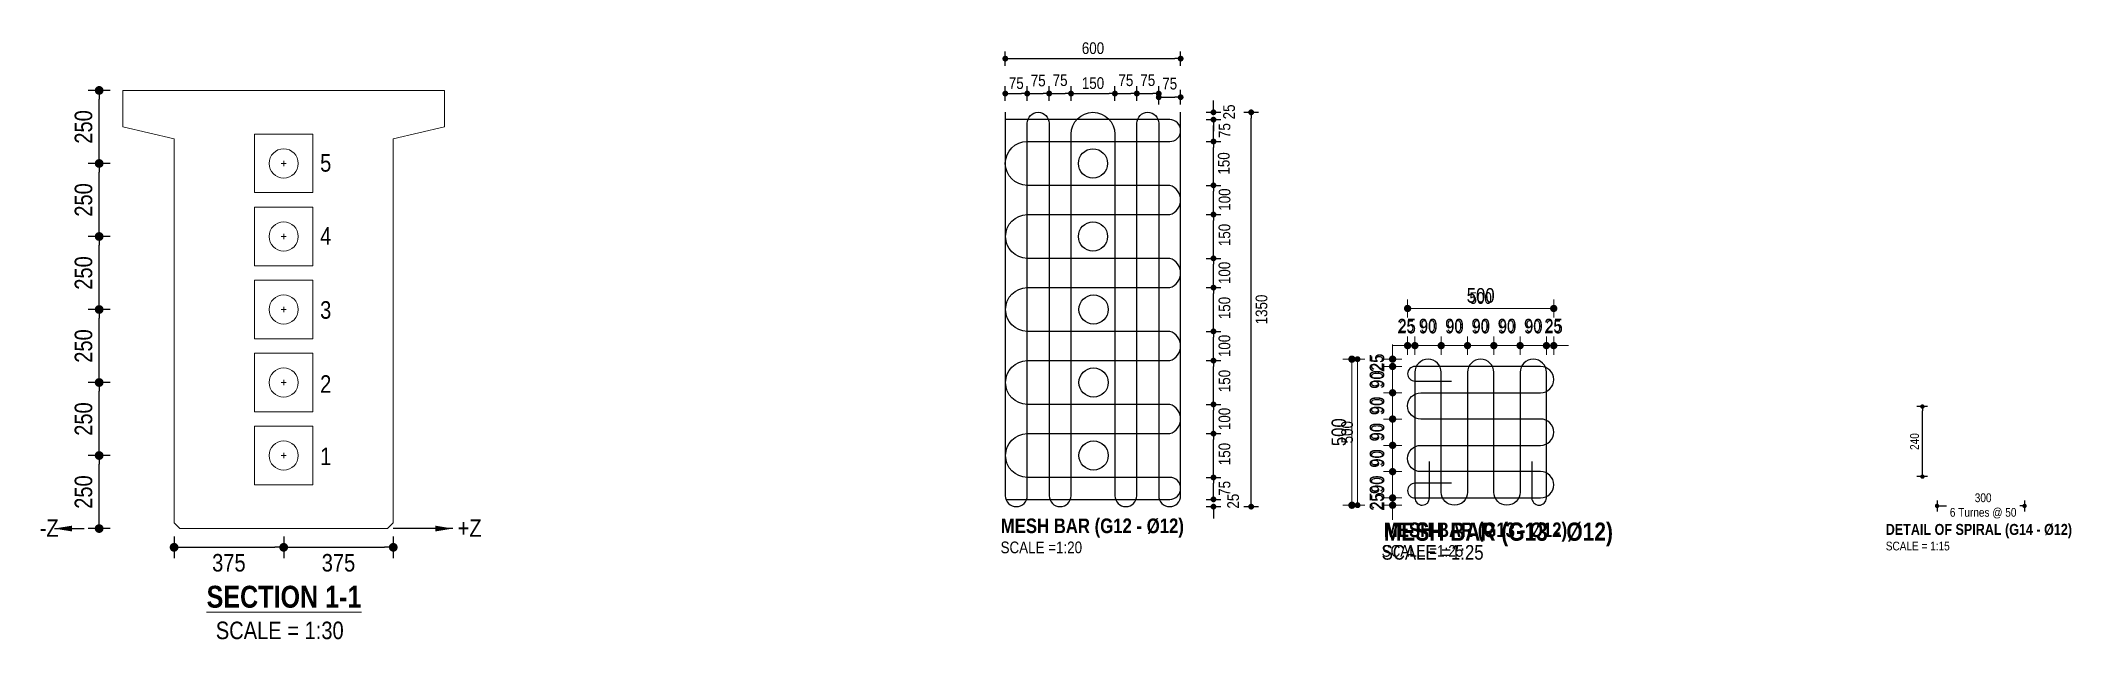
# Model space of a CAD drawing. Header units: millimetres. Extents: x -899 to 143471, y -7850 to 22336.
# Drawn here: x 127243 to 134192, y 1017 to 3067 of the extents above; entities that cross this region are included whole.
import ezdxf

# ---------------------------------------------------------------- set-up
doc = ezdxf.new("R2010")
doc.units = ezdxf.units.MM
doc.header["$PDMODE"] = 3
for name, color, linetype, lineweight in [('Concrete Out', 4, 'Continuous', 20), ('Dimension', 3, 'Continuous', 9), ('Dimension @ 15', 3, 'Continuous', 9), ('Dimension @ 20', 3, 'Continuous', 9), ('Dimension @ 25', 3, 'Continuous', 9), ('Dimension @ 30', 3, 'Continuous', 9), ('PSC Legend', 7, 'Continuous', 5), ('Re-bar', 1, 'Continuous', 30), ('Text_Normal', 7, 'Continuous', 25), ('Text_Normal @ 15', 7, 'Continuous', 25), ('Text_Normal @ 20', 7, 'Continuous', 25), ('Text_Normal @ 25', 7, 'Continuous', 25), ('Text_Normal @ 30', 7, 'Continuous', 25), ('Text_Title', 1, 'Continuous', 20), ('Text_Title @ 15', 1, 'Continuous', 20), ('Text_Title @ 20', 1, 'Continuous', 20), ('Text_Title @ 25', 1, 'Continuous', 20), ('Text_Title @ 30', 1, 'Continuous', 20)]:
    doc.layers.add(name, color=color, linetype=linetype, lineweight=lineweight)
doc.styles.add('SWIS_B_T', font='swisscb.ttf', dxfattribs={"height": 2.5})
doc.styles.add('SWIS_R_N', font='swissc.ttf', dxfattribs={"height": 2})
doc.dimstyles.new('Closed_Arrow', dxfattribs={"dimtxt": 2, "dimasz": 2, "dimexe": 1.25, "dimexo": 0.75, "dimgap": 0.75, "dimtad": 2, "dimdec": 0, "dimzin": 0, "dimdsep": 46, "dimtxsty": 'SWIS_R_N', "dimblk": 'DOT', "dimcen": 0.5, "dimadec": 0, "dimazin": 0, "dimtfac": 1, "dimtdec": 0, "dimtofl": 0, "dimtmove": 0, "dimatfit": 3, "dimfxl": 1.25, "dimfxlon": 1, "dimtolj": 1, "dimtzin": 0, "dimarcsym": 0})
doc.dimstyles.new('Dot_Anno', dxfattribs={"dimtxt": 2, "dimasz": 1, "dimexe": 1.25, "dimexo": 0.75, "dimgap": 0.75, "dimtad": 2, "dimdec": 0, "dimzin": 0, "dimdsep": 46, "dimtxsty": 'SWIS_R_N', "dimblk": 'DOT', "dimcen": 0.5, "dimadec": 0, "dimazin": 0, "dimtfac": 1, "dimtdec": 0, "dimtofl": 0, "dimtmove": 0, "dimatfit": 3, "dimfxl": 1.25, "dimfxlon": 1, "dimtolj": 1, "dimtzin": 0, "dimarcsym": 0})

msp = doc.modelspace()

# ---------------------------------------------------------------- texts
at = {"layer": 'Text_Normal @ 15', "insert": (133556.7, 1352.1), "char_height": 30, "attachment_point": 1, "style": 'SWIS_R_N'}
msp.add_mtext_dynamic_manual_height_columns('SCALE = 1:15', width=275.172, gutter_width=150, heights=[0], dxfattribs=at)
at = {"layer": 'Text_Normal @ 20', "insert": (130527.7, 1352.4), "char_height": 40, "attachment_point": 1, "style": 'SWIS_R_N'}
msp.add_mtext_dynamic_manual_height_columns('SCALE =1:20', width=384.985, gutter_width=200, heights=[0], dxfattribs=at)
at = {"layer": 'Text_Normal @ 30', "char_height": 60, "attachment_point": 1, "style": 'SWIS_R_N'}
for s, width, insert in [('5', 65.38, (128199.3, 2678.8)), ('4', 65.38, (128199.3, 2428.8)), ('3', 65.38, (128199.3, 2175.3)), ('2', 65.38, (128199.3, 1921.8)), ('1', 65.38, (128199.3, 1674.2)), ('-Z', 148.992, (127239.8, 1428.7)), ('+Z', 148.992, (128669.8, 1428.7)), ('SCALE = 1:30', 1077.38, (127842.4, 1078.3))]:
    msp.add_mtext_dynamic_manual_height_columns(s, width=width, gutter_width=300, heights=[0], dxfattribs=dict(at, insert=insert))
at = {"layer": 'Text_Title @ 15', "insert": (133556.7, 1412.7), "char_height": 37.5, "attachment_point": 1, "style": 'SWIS_B_T'}
msp.add_mtext_dynamic_manual_height_columns('DETAIL OF SPIRAL (G14 - %%C12)', width=632.358, gutter_width=206.2, heights=[0], dxfattribs=at)
at = {"layer": 'Text_Title @ 20', "insert": (130528.2, 1431.3), "char_height": 50, "attachment_point": 1, "style": 'SWIS_B_T'}
msp.add_mtext_dynamic_manual_height_columns('MESH BAR (G12 - %%C12)', width=665.612, gutter_width=275, heights=[0], dxfattribs=at)
at = {"layer": 'Text_Title @ 30', "insert": (127810.8, 1201), "char_height": 75, "attachment_point": 1, "style": 'SWIS_B_T'}
msp.add_mtext_dynamic_manual_height_columns('{\\LSECTION 1-1}', width=684.041, gutter_width=412.5, heights=[0], dxfattribs=at)

# ---------------------------------------------------------------- blocks, each defined once
blk = doc.blocks.new('*U996')
at = {"layer": 'Text_Title @ 20', "insert": (131839.4, 1417.6), "char_height": 50, "attachment_point": 1, "style": 'SWIS_B_T'}
blk.add_mtext_dynamic_manual_height_columns('MESH BAR (G13 - %%C12)', width=778.085, gutter_width=275, heights=[64.4], dxfattribs=at)
at = {"layer": 'Text_Title @ 25', "insert": (131839.4, 1417.6), "char_height": 62.5, "attachment_point": 1, "style": 'SWIS_B_T'}
blk.add_mtext_dynamic_manual_height_columns('MESH BAR (G13 - %%C12)', width=972.606, gutter_width=343.8, heights=[80.5], dxfattribs=at)
blk = doc.blocks.new('*U997')
at = {"layer": 'Text_Normal @ 20', "insert": (131831.8, 1340.4), "char_height": 40, "attachment_point": 1, "style": 'SWIS_R_N'}
blk.add_mtext_dynamic_manual_height_columns('SCALE =1:25', width=384.985, gutter_width=200, heights=[0], dxfattribs=at)
at = {"layer": 'Text_Normal @ 25', "insert": (131831.8, 1340.4), "char_height": 50, "attachment_point": 1, "style": 'SWIS_R_N'}
blk.add_mtext_dynamic_manual_height_columns('SCALE =1:25', width=481.232, gutter_width=250, heights=[0], dxfattribs=at)
blk = doc.blocks.new('_Dot')
at = {"color": 0, "linetype": 'ByBlock', "lineweight": -2}
blk.add_line((-0.5, 0), (-1, 0), dxfattribs=at)
at = {"color": 0, "linetype": 'ByBlock', "const_width": 0.5}
blk.add_lwpolyline([(-0.25, 0, 1), (0.25, 0, 1)], format="xyb", close=True, dxfattribs=at)
blk = doc.blocks.new('*D15')
at = {"layer": 'Defpoints', "color": 0, "transparency": 16777216}
for p in [(133682.1, 1814.7), (133737.1, 1814.7, -22.8), (133732.2, 1574.7, -22.8)]:
    blk.add_point(p, dxfattribs=at)
at = {"layer": 'Dimension', "color": 0, "lineweight": -2, "transparency": 16777216}
for p, q in [((133699.2, 1814.7), (133663.4, 1814.7)), ((133682.1, 1589.7), (133682.1, 1799.7)), ((133698.9, 1574.7), (133663.4, 1574.7))]:
    blk.add_line(p, q, dxfattribs=at)
at = {"layer": 'Dimension', "color": 0, "lineweight": -2, "transparency": 16777216, "xscale": 15, "yscale": 15, "zscale": 15}
for p, rotation in [((133682.1, 1814.7), 90), ((133682.1, 1574.7), 270)]:
    blk.add_blockref('_Dot', p, dxfattribs=dict(at, rotation=rotation))
at = {"layer": 'Dimension', "color": 0, "transparency": 16777216, "insert": (133655.4, 1694.7), "char_height": 30, "attachment_point": 5, "rotation": 90, "style": 'SWIS_R_N'}
blk.add_mtext('\\A1;240', dxfattribs=at)
blk = doc.blocks.new('*D14')
at = {"layer": 'Defpoints', "color": 0, "transparency": 16777216}
for p in [(133732.1, 1551.1), (134031.7, 1528.9), (134031.7, 1474.4)]:
    blk.add_point(p, dxfattribs=at)
at = {"layer": 'Dimension', "color": 0, "lineweight": -2, "transparency": 16777216}
for p, q in [((133732.1, 1493.1), (133732.1, 1455.6)), ((133747.1, 1474.4), (133764, 1474.4)), ((134016.7, 1474.4), (134015.9, 1474.4)), ((134031.7, 1493.1), (134031.7, 1455.6))]:
    blk.add_line(p, q, dxfattribs=at)
at = {"layer": 'Dimension', "color": 0, "lineweight": -2, "transparency": 16777216, "xscale": 15, "yscale": 15, "zscale": 15, "rotation": 180}
blk.add_blockref('_Dot', (133732.1, 1474.4), dxfattribs=at)
at = {"layer": 'Dimension', "color": 0, "lineweight": -2, "transparency": 16777216, "xscale": 15, "yscale": 15, "zscale": 15}
blk.add_blockref('_Dot', (134031.7, 1474.4), dxfattribs=at)
at = {"layer": 'Dimension', "color": 0, "transparency": 16777216, "insert": (133889.9, 1474.4), "char_height": 30, "attachment_point": 5, "style": 'SWIS_R_N'}
blk.add_mtext('\\A1;300\\P6 Turnes @ 50', dxfattribs=at)
blk = doc.blocks.new('*D65')
at = {"layer": 'Defpoints', "color": 0, "transparency": 16777216}
for p in [(130618.9, 2886.2), (130543.9, 2821.9), (130618.9, 2784.4)]:
    blk.add_point(p, dxfattribs=at)
at = {"layer": 'Dimension', "color": 0, "lineweight": -2, "transparency": 16777216}
for p, q in [((130543.9, 2861.2), (130543.9, 2911.2)), ((130563.9, 2886.2), (130598.9, 2886.2)), ((130618.9, 2861.2), (130618.9, 2911.2))]:
    blk.add_line(p, q, dxfattribs=at)
at = {"layer": 'Dimension', "color": 0, "lineweight": -2, "transparency": 16777216, "xscale": 20, "yscale": 20, "zscale": 20, "rotation": 180}
blk.add_blockref('_Dot', (130543.9, 2886.2), dxfattribs=at)
at = {"layer": 'Dimension', "color": 0, "lineweight": -2, "transparency": 16777216, "xscale": 20, "yscale": 20, "zscale": 20}
blk.add_blockref('_Dot', (130618.9, 2886.2), dxfattribs=at)
at = {"layer": 'Dimension', "color": 0, "transparency": 16777216, "insert": (130581.4, 2921.6), "char_height": 40, "attachment_point": 5, "style": 'SWIS_R_N'}
blk.add_mtext('\\A1;75', dxfattribs=at)
blk = doc.blocks.new('*D58')
at = {"layer": 'Defpoints', "color": 0, "transparency": 16777216}
for p in [(130693.9, 2886.2), (130618.9, 2784.4), (130693.9, 2784.4)]:
    blk.add_point(p, dxfattribs=at)
at = {"layer": 'Dimension', "color": 0, "lineweight": -2, "transparency": 16777216}
for p, q in [((130618.9, 2861.2), (130618.9, 2911.2)), ((130638.9, 2886.2), (130673.9, 2886.2)), ((130693.9, 2861.2), (130693.9, 2911.2))]:
    blk.add_line(p, q, dxfattribs=at)
at = {"layer": 'Dimension', "color": 0, "lineweight": -2, "transparency": 16777216, "xscale": 20, "yscale": 20, "zscale": 20, "rotation": 180}
blk.add_blockref('_Dot', (130618.9, 2886.2), dxfattribs=at)
at = {"layer": 'Dimension', "color": 0, "lineweight": -2, "transparency": 16777216, "xscale": 20, "yscale": 20, "zscale": 20}
blk.add_blockref('_Dot', (130693.9, 2886.2), dxfattribs=at)
at = {"layer": 'Dimension', "color": 0, "transparency": 16777216, "insert": (130656.4, 2930.6), "char_height": 40, "attachment_point": 5, "style": 'SWIS_R_N'}
blk.add_mtext('\\A1;75', dxfattribs=at)
blk = doc.blocks.new('*D62')
at = {"layer": 'Defpoints', "color": 0, "transparency": 16777216}
for p in [(130768.9, 2886.2), (130693.9, 2784.4), (130768.9, 2746.9)]:
    blk.add_point(p, dxfattribs=at)
at = {"layer": 'Dimension', "color": 0, "lineweight": -2, "transparency": 16777216}
for p, q in [((130693.9, 2861.2), (130693.9, 2911.2)), ((130713.9, 2886.2), (130748.9, 2886.2)), ((130768.9, 2861.2), (130768.9, 2911.2))]:
    blk.add_line(p, q, dxfattribs=at)
at = {"layer": 'Dimension', "color": 0, "lineweight": -2, "transparency": 16777216, "xscale": 20, "yscale": 20, "zscale": 20, "rotation": 180}
blk.add_blockref('_Dot', (130693.9, 2886.2), dxfattribs=at)
at = {"layer": 'Dimension', "color": 0, "lineweight": -2, "transparency": 16777216, "xscale": 20, "yscale": 20, "zscale": 20}
blk.add_blockref('_Dot', (130768.9, 2886.2), dxfattribs=at)
at = {"layer": 'Dimension', "color": 0, "transparency": 16777216, "insert": (130731.4, 2931.8), "char_height": 40, "attachment_point": 5, "style": 'SWIS_R_N'}
blk.add_mtext('\\A1;75', dxfattribs=at)
blk = doc.blocks.new('*D59')
at = {"layer": 'Defpoints', "color": 0, "transparency": 16777216}
for p in [(130918.9, 2886.2), (130768.9, 2746.9), (130918.9, 2746.9)]:
    blk.add_point(p, dxfattribs=at)
at = {"layer": 'Dimension', "color": 0, "lineweight": -2, "transparency": 16777216}
for p, q in [((130768.9, 2861.2), (130768.9, 2911.2)), ((130788.9, 2886.2), (130898.9, 2886.2)), ((130918.9, 2861.2), (130918.9, 2911.2))]:
    blk.add_line(p, q, dxfattribs=at)
at = {"layer": 'Dimension', "color": 0, "lineweight": -2, "transparency": 16777216, "xscale": 20, "yscale": 20, "zscale": 20, "rotation": 180}
blk.add_blockref('_Dot', (130768.9, 2886.2), dxfattribs=at)
at = {"layer": 'Dimension', "color": 0, "lineweight": -2, "transparency": 16777216, "xscale": 20, "yscale": 20, "zscale": 20}
blk.add_blockref('_Dot', (130918.9, 2886.2), dxfattribs=at)
at = {"layer": 'Dimension', "color": 0, "transparency": 16777216, "insert": (130843.9, 2921.7), "char_height": 40, "attachment_point": 5, "style": 'SWIS_R_N'}
blk.add_mtext('\\A1;150', dxfattribs=at)
blk = doc.blocks.new('*D63')
at = {"layer": 'Defpoints', "color": 0, "transparency": 16777216}
for p in [(130993.9, 2886.2), (130993.9, 2784.4), (130918.9, 2746.9)]:
    blk.add_point(p, dxfattribs=at)
at = {"layer": 'Dimension', "color": 0, "lineweight": -2, "transparency": 16777216}
for p, q in [((130918.9, 2861.2), (130918.9, 2911.2)), ((130938.9, 2886.2), (130973.9, 2886.2)), ((130993.9, 2861.2), (130993.9, 2911.2))]:
    blk.add_line(p, q, dxfattribs=at)
at = {"layer": 'Dimension', "color": 0, "lineweight": -2, "transparency": 16777216, "xscale": 20, "yscale": 20, "zscale": 20, "rotation": 180}
blk.add_blockref('_Dot', (130918.9, 2886.2), dxfattribs=at)
at = {"layer": 'Dimension', "color": 0, "lineweight": -2, "transparency": 16777216, "xscale": 20, "yscale": 20, "zscale": 20}
blk.add_blockref('_Dot', (130993.9, 2886.2), dxfattribs=at)
at = {"layer": 'Dimension', "color": 0, "transparency": 16777216, "insert": (130956.4, 2931.6), "char_height": 40, "attachment_point": 5, "style": 'SWIS_R_N'}
blk.add_mtext('\\A1;75', dxfattribs=at)
blk = doc.blocks.new('*D60')
at = {"layer": 'Defpoints', "color": 0, "transparency": 16777216}
for p in [(131068.9, 2886.2), (130993.9, 2784.4), (131068.9, 2784.4)]:
    blk.add_point(p, dxfattribs=at)
at = {"layer": 'Dimension', "color": 0, "lineweight": -2, "transparency": 16777216}
for p, q in [((130993.9, 2861.2), (130993.9, 2911.2)), ((131013.9, 2886.2), (131048.9, 2886.2)), ((131068.9, 2861.2), (131068.9, 2911.2))]:
    blk.add_line(p, q, dxfattribs=at)
at = {"layer": 'Dimension', "color": 0, "lineweight": -2, "transparency": 16777216, "xscale": 20, "yscale": 20, "zscale": 20, "rotation": 180}
blk.add_blockref('_Dot', (130993.9, 2886.2), dxfattribs=at)
at = {"layer": 'Dimension', "color": 0, "lineweight": -2, "transparency": 16777216, "xscale": 20, "yscale": 20, "zscale": 20}
blk.add_blockref('_Dot', (131068.9, 2886.2), dxfattribs=at)
at = {"layer": 'Dimension', "color": 0, "transparency": 16777216, "insert": (131031.4, 2932), "char_height": 40, "attachment_point": 5, "style": 'SWIS_R_N'}
blk.add_mtext('\\A1;75', dxfattribs=at)
blk = doc.blocks.new('*D64')
at = {"layer": 'Defpoints', "color": 0, "transparency": 16777216}
for p in [(131143.9, 2873.7), (131068.9, 2784.4), (131143.9, 2809.4)]:
    blk.add_point(p, dxfattribs=at)
at = {"layer": 'Dimension', "color": 0, "lineweight": -2, "transparency": 16777216}
for p, q in [((131068.9, 2848.7), (131068.9, 2898.7)), ((131088.9, 2873.7), (131123.9, 2873.7)), ((131143.9, 2848.7), (131143.9, 2898.7))]:
    blk.add_line(p, q, dxfattribs=at)
at = {"layer": 'Dimension', "color": 0, "lineweight": -2, "transparency": 16777216, "xscale": 20, "yscale": 20, "zscale": 20, "rotation": 180}
blk.add_blockref('_Dot', (131068.9, 2873.7), dxfattribs=at)
at = {"layer": 'Dimension', "color": 0, "lineweight": -2, "transparency": 16777216, "xscale": 20, "yscale": 20, "zscale": 20}
blk.add_blockref('_Dot', (131143.9, 2873.7), dxfattribs=at)
at = {"layer": 'Dimension', "color": 0, "transparency": 16777216, "insert": (131106.4, 2919.9), "char_height": 40, "attachment_point": 5, "style": 'SWIS_R_N'}
blk.add_mtext('\\A1;75', dxfattribs=at)
blk = doc.blocks.new('*D61')
at = {"layer": 'Defpoints', "color": 0, "transparency": 16777216}
for p in [(131143.9, 3005.7), (130543.9, 2780.7), (131143.9, 2804.9)]:
    blk.add_point(p, dxfattribs=at)
at = {"layer": 'Dimension', "color": 0, "lineweight": -2, "transparency": 16777216}
for p, q in [((130543.9, 2980.7), (130543.9, 3030.7)), ((130563.9, 3005.7), (131123.9, 3005.7)), ((131143.9, 2980.7), (131143.9, 3030.7))]:
    blk.add_line(p, q, dxfattribs=at)
at = {"layer": 'Dimension', "color": 0, "lineweight": -2, "transparency": 16777216, "xscale": 20, "yscale": 20, "zscale": 20, "rotation": 180}
blk.add_blockref('_Dot', (130543.9, 3005.7), dxfattribs=at)
at = {"layer": 'Dimension', "color": 0, "lineweight": -2, "transparency": 16777216, "xscale": 20, "yscale": 20, "zscale": 20}
blk.add_blockref('_Dot', (131143.9, 3005.7), dxfattribs=at)
at = {"layer": 'Dimension', "color": 0, "transparency": 16777216, "insert": (130843.9, 3041.3), "char_height": 40, "attachment_point": 5, "style": 'SWIS_R_N'}
blk.add_mtext('\\A1;600', dxfattribs=at)
blk = doc.blocks.new('*D862')
at = {"layer": 'Defpoints', "color": 0, "transparency": 16777216}
for p in [(131990.5, 1976.8), (131730, 1476.8), (131945.5, 1476.8)]:
    blk.add_point(p, dxfattribs=at)
at = {"layer": 'Dimension', "color": 0, "lineweight": -2, "transparency": 16777216}
for p, q in [((131761.2, 1976.8), (131698.7, 1976.8)), ((131730, 1951.8), (131730, 1501.8)), ((131761.2, 1476.8), (131698.7, 1476.8))]:
    blk.add_line(p, q, dxfattribs=at)
at = {"layer": 'Dimension', "color": 0, "lineweight": -2, "transparency": 16777216, "xscale": 25, "yscale": 25, "zscale": 25}
for p, rotation in [((131730, 1976.8), 90), ((131730, 1476.8), 270)]:
    blk.add_blockref('_Dot', p, dxfattribs=dict(at, rotation=rotation))
at = {"layer": 'Dimension', "color": 0, "transparency": 16777216, "insert": (131685.6, 1726.8), "char_height": 50, "attachment_point": 5, "rotation": 90, "style": 'SWIS_R_N'}
blk.add_mtext('\\A1;500', dxfattribs=at)
blk = doc.blocks.new('*D863')
at = {"layer": 'Defpoints', "color": 0, "transparency": 16777216}
for p in [(131990.5, 1976.8), (131749.2, 1476.8), (131945.5, 1476.8)]:
    blk.add_point(p, dxfattribs=at)
at = {"layer": 'Dimension', "color": 0, "lineweight": -2, "transparency": 16777216}
for p, q in [((131774.2, 1976.8), (131724.2, 1976.8)), ((131749.2, 1956.8), (131749.2, 1496.8)), ((131774.2, 1476.8), (131724.2, 1476.8))]:
    blk.add_line(p, q, dxfattribs=at)
at = {"layer": 'Dimension', "color": 0, "lineweight": -2, "transparency": 16777216, "xscale": 20, "yscale": 20, "zscale": 20}
for p, rotation in [((131749.2, 1976.8), 90), ((131749.2, 1476.8), 270)]:
    blk.add_blockref('_Dot', p, dxfattribs=dict(at, rotation=rotation))
at = {"layer": 'Dimension', "color": 0, "transparency": 16777216, "insert": (131713.7, 1726.8), "char_height": 40, "attachment_point": 5, "rotation": 90, "style": 'SWIS_R_N'}
blk.add_mtext('\\A1;500', dxfattribs=at)
blk = doc.blocks.new('*D865')
at = {"layer": 'Defpoints', "color": 0, "transparency": 16777216}
for p in [(132420.5, 2150.4), (131920.5, 1951.8), (132420.5, 1906.8)]:
    blk.add_point(p, dxfattribs=at)
at = {"layer": 'Dimension', "color": 0, "lineweight": -2, "transparency": 16777216}
for p, q in [((131920.5, 2119.1), (131920.5, 2181.6)), ((132420.5, 2119.1), (132420.5, 2181.6)), ((131945.5, 2150.4), (132395.5, 2150.4))]:
    blk.add_line(p, q, dxfattribs=at)
at = {"layer": 'Dimension', "color": 0, "lineweight": -2, "transparency": 16777216, "xscale": 25, "yscale": 25, "zscale": 25, "rotation": 180}
blk.add_blockref('_Dot', (131920.5, 2150.4), dxfattribs=at)
at = {"layer": 'Dimension', "color": 0, "lineweight": -2, "transparency": 16777216, "xscale": 25, "yscale": 25, "zscale": 25}
blk.add_blockref('_Dot', (132420.5, 2150.4), dxfattribs=at)
at = {"layer": 'Dimension', "color": 0, "transparency": 16777216, "insert": (132170.5, 2194.8), "char_height": 50, "attachment_point": 5, "style": 'SWIS_R_N'}
blk.add_mtext('\\A1;500', dxfattribs=at)
blk = doc.blocks.new('*D866')
at = {"layer": 'Defpoints', "color": 0, "transparency": 16777216}
for p in [(132420.5, 2150.4), (131920.5, 1951.8), (132420.5, 1906.8)]:
    blk.add_point(p, dxfattribs=at)
at = {"layer": 'Dimension', "color": 0, "lineweight": -2, "transparency": 16777216}
for p, q in [((131920.5, 2125.4), (131920.5, 2175.4)), ((132420.5, 2125.4), (132420.5, 2175.4)), ((131940.5, 2150.4), (132400.5, 2150.4))]:
    blk.add_line(p, q, dxfattribs=at)
at = {"layer": 'Dimension', "color": 0, "lineweight": -2, "transparency": 16777216, "xscale": 20, "yscale": 20, "zscale": 20, "rotation": 180}
blk.add_blockref('_Dot', (131920.5, 2150.4), dxfattribs=at)
at = {"layer": 'Dimension', "color": 0, "lineweight": -2, "transparency": 16777216, "xscale": 20, "yscale": 20, "zscale": 20}
blk.add_blockref('_Dot', (132420.5, 2150.4), dxfattribs=at)
at = {"layer": 'Dimension', "color": 0, "transparency": 16777216, "insert": (132170.5, 2185.9), "char_height": 40, "attachment_point": 5, "style": 'SWIS_R_N'}
blk.add_mtext('\\A1;500', dxfattribs=at)
blk = doc.blocks.new('*D868')
at = {"layer": 'Defpoints', "color": 0, "transparency": 16777216}
for p in [(131869.2, 1501.8), (131945.5, 1501.8), (131970.5, 1476.8)]:
    blk.add_point(p, dxfattribs=at)
at = {"layer": 'Dimension', "color": 0, "lineweight": -2, "transparency": 16777216}
for p, q in [((131869.2, 1526.8), (131869.2, 1551.8)), ((131900.5, 1501.8), (131838, 1501.8)), ((131900.5, 1476.8), (131838, 1476.8)), ((131869.2, 1451.8), (131869.2, 1426.8))]:
    blk.add_line(p, q, dxfattribs=at)
at = {"layer": 'Dimension', "color": 0, "lineweight": -2, "transparency": 16777216, "xscale": 25, "yscale": 25, "zscale": 25}
for p, rotation in [((131869.2, 1501.8), 270), ((131869.2, 1476.8), 90)]:
    blk.add_blockref('_Dot', p, dxfattribs=dict(at, rotation=rotation))
at = {"layer": 'Dimension', "color": 0, "transparency": 16777216, "insert": (131816.1, 1489.3), "char_height": 50, "attachment_point": 5, "rotation": 90, "style": 'SWIS_R_N'}
blk.add_mtext('\\A1;25', dxfattribs=at)
blk = doc.blocks.new('*D869')
at = {"layer": 'Defpoints', "color": 0, "transparency": 16777216}
for p in [(131869.2, 1501.8), (131945.5, 1501.8), (131970.5, 1476.8)]:
    blk.add_point(p, dxfattribs=at)
at = {"layer": 'Dimension', "color": 0, "lineweight": -2, "transparency": 16777216}
for p, q in [((131869.2, 1521.8), (131869.2, 1541.8)), ((131894.2, 1501.8), (131844.2, 1501.8)), ((131894.2, 1476.8), (131844.2, 1476.8)), ((131869.2, 1456.8), (131869.2, 1436.8))]:
    blk.add_line(p, q, dxfattribs=at)
at = {"layer": 'Dimension', "color": 0, "lineweight": -2, "transparency": 16777216, "xscale": 20, "yscale": 20, "zscale": 20}
for p, rotation in [((131869.2, 1501.8), 270), ((131869.2, 1476.8), 90)]:
    blk.add_blockref('_Dot', p, dxfattribs=dict(at, rotation=rotation))
at = {"layer": 'Dimension', "color": 0, "transparency": 16777216, "insert": (131816.1, 1489.3), "char_height": 40, "attachment_point": 5, "rotation": 90, "style": 'SWIS_R_N'}
blk.add_mtext('\\A1;25', dxfattribs=at)
blk = doc.blocks.new('*D871')
at = {"layer": 'Defpoints', "color": 0, "transparency": 16777216}
for p in [(131869.2, 1591.8), (131965.3, 1591.8), (131945.5, 1501.8)]:
    blk.add_point(p, dxfattribs=at)
at = {"layer": 'Dimension', "color": 0, "lineweight": -2, "transparency": 16777216}
for p, q in [((131900.5, 1591.8), (131838, 1591.8)), ((131869.2, 1526.8), (131869.2, 1566.8)), ((131900.5, 1501.8), (131838, 1501.8))]:
    blk.add_line(p, q, dxfattribs=at)
at = {"layer": 'Dimension', "color": 0, "lineweight": -2, "transparency": 16777216, "xscale": 25, "yscale": 25, "zscale": 25}
for p, rotation in [((131869.2, 1591.8), 90), ((131869.2, 1501.8), 270)]:
    blk.add_blockref('_Dot', p, dxfattribs=dict(at, rotation=rotation))
at = {"layer": 'Dimension', "color": 0, "transparency": 16777216, "insert": (131816.1, 1546.8), "char_height": 50, "attachment_point": 5, "rotation": 90, "style": 'SWIS_R_N'}
blk.add_mtext('\\A1;90', dxfattribs=at)
blk = doc.blocks.new('*D872')
at = {"layer": 'Defpoints', "color": 0, "transparency": 16777216}
for p in [(131869.2, 1591.8), (131965.3, 1591.8), (131945.5, 1501.8)]:
    blk.add_point(p, dxfattribs=at)
at = {"layer": 'Dimension', "color": 0, "lineweight": -2, "transparency": 16777216}
for p, q in [((131894.2, 1591.8), (131844.2, 1591.8)), ((131869.2, 1521.8), (131869.2, 1571.8)), ((131894.2, 1501.8), (131844.2, 1501.8))]:
    blk.add_line(p, q, dxfattribs=at)
at = {"layer": 'Dimension', "color": 0, "lineweight": -2, "transparency": 16777216, "xscale": 20, "yscale": 20, "zscale": 20}
for p, rotation in [((131869.2, 1591.8), 90), ((131869.2, 1501.8), 270)]:
    blk.add_blockref('_Dot', p, dxfattribs=dict(at, rotation=rotation))
at = {"layer": 'Dimension', "color": 0, "transparency": 16777216, "insert": (131816.1, 1546.8), "char_height": 40, "attachment_point": 5, "rotation": 90, "style": 'SWIS_R_N'}
blk.add_mtext('\\A1;90', dxfattribs=at)
blk = doc.blocks.new('*D874')
at = {"layer": 'Defpoints', "color": 0, "transparency": 16777216}
for p in [(131869.2, 1681.8), (131965.3, 1681.8), (131965.3, 1591.8)]:
    blk.add_point(p, dxfattribs=at)
at = {"layer": 'Dimension', "color": 0, "lineweight": -2, "transparency": 16777216}
for p, q in [((131900.5, 1681.8), (131838, 1681.8)), ((131869.2, 1616.8), (131869.2, 1656.8)), ((131900.5, 1591.8), (131838, 1591.8))]:
    blk.add_line(p, q, dxfattribs=at)
at = {"layer": 'Dimension', "color": 0, "lineweight": -2, "transparency": 16777216, "xscale": 25, "yscale": 25, "zscale": 25}
for p, rotation in [((131869.2, 1681.8), 90), ((131869.2, 1591.8), 270)]:
    blk.add_blockref('_Dot', p, dxfattribs=dict(at, rotation=rotation))
at = {"layer": 'Dimension', "color": 0, "transparency": 16777216, "insert": (131816.1, 1636.8), "char_height": 50, "attachment_point": 5, "rotation": 90, "style": 'SWIS_R_N'}
blk.add_mtext('\\A1;90', dxfattribs=at)
blk = doc.blocks.new('*D875')
at = {"layer": 'Defpoints', "color": 0, "transparency": 16777216}
for p in [(131869.2, 1681.8), (131965.3, 1681.8), (131965.3, 1591.8)]:
    blk.add_point(p, dxfattribs=at)
at = {"layer": 'Dimension', "color": 0, "lineweight": -2, "transparency": 16777216}
for p, q in [((131894.2, 1681.8), (131844.2, 1681.8)), ((131869.2, 1611.8), (131869.2, 1661.8)), ((131894.2, 1591.8), (131844.2, 1591.8))]:
    blk.add_line(p, q, dxfattribs=at)
at = {"layer": 'Dimension', "color": 0, "lineweight": -2, "transparency": 16777216, "xscale": 20, "yscale": 20, "zscale": 20}
for p, rotation in [((131869.2, 1681.8), 90), ((131869.2, 1591.8), 270)]:
    blk.add_blockref('_Dot', p, dxfattribs=dict(at, rotation=rotation))
at = {"layer": 'Dimension', "color": 0, "transparency": 16777216, "insert": (131816.1, 1636.8), "char_height": 40, "attachment_point": 5, "rotation": 90, "style": 'SWIS_R_N'}
blk.add_mtext('\\A1;90', dxfattribs=at)
blk = doc.blocks.new('*D877')
at = {"layer": 'Defpoints', "color": 0, "transparency": 16777216}
for p in [(131869.2, 1771.8), (131965.3, 1771.8), (131965.3, 1681.8)]:
    blk.add_point(p, dxfattribs=at)
at = {"layer": 'Dimension', "color": 0, "lineweight": -2, "transparency": 16777216}
for p, q in [((131900.5, 1771.8), (131838, 1771.8)), ((131869.2, 1706.8), (131869.2, 1746.8)), ((131900.5, 1681.8), (131838, 1681.8))]:
    blk.add_line(p, q, dxfattribs=at)
at = {"layer": 'Dimension', "color": 0, "lineweight": -2, "transparency": 16777216, "xscale": 25, "yscale": 25, "zscale": 25}
for p, rotation in [((131869.2, 1771.8), 90), ((131869.2, 1681.8), 270)]:
    blk.add_blockref('_Dot', p, dxfattribs=dict(at, rotation=rotation))
at = {"layer": 'Dimension', "color": 0, "transparency": 16777216, "insert": (131816.1, 1726.8), "char_height": 50, "attachment_point": 5, "rotation": 90, "style": 'SWIS_R_N'}
blk.add_mtext('\\A1;90', dxfattribs=at)
blk = doc.blocks.new('*D878')
at = {"layer": 'Defpoints', "color": 0, "transparency": 16777216}
for p in [(131869.2, 1771.8), (131965.3, 1771.8), (131965.3, 1681.8)]:
    blk.add_point(p, dxfattribs=at)
at = {"layer": 'Dimension', "color": 0, "lineweight": -2, "transparency": 16777216}
for p, q in [((131894.2, 1771.8), (131844.2, 1771.8)), ((131869.2, 1701.8), (131869.2, 1751.8)), ((131894.2, 1681.8), (131844.2, 1681.8))]:
    blk.add_line(p, q, dxfattribs=at)
at = {"layer": 'Dimension', "color": 0, "lineweight": -2, "transparency": 16777216, "xscale": 20, "yscale": 20, "zscale": 20}
for p, rotation in [((131869.2, 1771.8), 90), ((131869.2, 1681.8), 270)]:
    blk.add_blockref('_Dot', p, dxfattribs=dict(at, rotation=rotation))
at = {"layer": 'Dimension', "color": 0, "transparency": 16777216, "insert": (131816.1, 1726.8), "char_height": 40, "attachment_point": 5, "rotation": 90, "style": 'SWIS_R_N'}
blk.add_mtext('\\A1;90', dxfattribs=at)
blk = doc.blocks.new('*D880')
at = {"layer": 'Defpoints', "color": 0, "transparency": 16777216}
for p in [(131869.2, 1861.8), (131965.3, 1861.8), (131965.3, 1771.8)]:
    blk.add_point(p, dxfattribs=at)
at = {"layer": 'Dimension', "color": 0, "lineweight": -2, "transparency": 16777216}
for p, q in [((131900.5, 1861.8), (131838, 1861.8)), ((131869.2, 1796.8), (131869.2, 1836.8)), ((131900.5, 1771.8), (131838, 1771.8))]:
    blk.add_line(p, q, dxfattribs=at)
at = {"layer": 'Dimension', "color": 0, "lineweight": -2, "transparency": 16777216, "xscale": 25, "yscale": 25, "zscale": 25}
for p, rotation in [((131869.2, 1861.8), 90), ((131869.2, 1771.8), 270)]:
    blk.add_blockref('_Dot', p, dxfattribs=dict(at, rotation=rotation))
at = {"layer": 'Dimension', "color": 0, "transparency": 16777216, "insert": (131816.1, 1816.8), "char_height": 50, "attachment_point": 5, "rotation": 90, "style": 'SWIS_R_N'}
blk.add_mtext('\\A1;90', dxfattribs=at)
blk = doc.blocks.new('*D881')
at = {"layer": 'Defpoints', "color": 0, "transparency": 16777216}
for p in [(131869.2, 1861.8), (131965.3, 1861.8), (131965.3, 1771.8)]:
    blk.add_point(p, dxfattribs=at)
at = {"layer": 'Dimension', "color": 0, "lineweight": -2, "transparency": 16777216}
for p, q in [((131894.2, 1861.8), (131844.2, 1861.8)), ((131869.2, 1791.8), (131869.2, 1841.8)), ((131894.2, 1771.8), (131844.2, 1771.8))]:
    blk.add_line(p, q, dxfattribs=at)
at = {"layer": 'Dimension', "color": 0, "lineweight": -2, "transparency": 16777216, "xscale": 20, "yscale": 20, "zscale": 20}
for p, rotation in [((131869.2, 1861.8), 90), ((131869.2, 1771.8), 270)]:
    blk.add_blockref('_Dot', p, dxfattribs=dict(at, rotation=rotation))
at = {"layer": 'Dimension', "color": 0, "transparency": 16777216, "insert": (131816.1, 1816.8), "char_height": 40, "attachment_point": 5, "rotation": 90, "style": 'SWIS_R_N'}
blk.add_mtext('\\A1;90', dxfattribs=at)
blk = doc.blocks.new('*D883')
at = {"layer": 'Defpoints', "color": 0, "transparency": 16777216}
for p in [(131869.2, 1951.8), (131945.5, 1951.8), (131965.3, 1861.8)]:
    blk.add_point(p, dxfattribs=at)
at = {"layer": 'Dimension', "color": 0, "lineweight": -2, "transparency": 16777216}
for p, q in [((131900.5, 1951.8), (131838, 1951.8)), ((131869.2, 1886.8), (131869.2, 1926.8)), ((131900.5, 1861.8), (131838, 1861.8))]:
    blk.add_line(p, q, dxfattribs=at)
at = {"layer": 'Dimension', "color": 0, "lineweight": -2, "transparency": 16777216, "xscale": 25, "yscale": 25, "zscale": 25}
for p, rotation in [((131869.2, 1951.8), 90), ((131869.2, 1861.8), 270)]:
    blk.add_blockref('_Dot', p, dxfattribs=dict(at, rotation=rotation))
at = {"layer": 'Dimension', "color": 0, "transparency": 16777216, "insert": (131816.1, 1906.8), "char_height": 50, "attachment_point": 5, "rotation": 90, "style": 'SWIS_R_N'}
blk.add_mtext('\\A1;90', dxfattribs=at)
blk = doc.blocks.new('*D884')
at = {"layer": 'Defpoints', "color": 0, "transparency": 16777216}
for p in [(131869.2, 1951.8), (131945.5, 1951.8), (131965.3, 1861.8)]:
    blk.add_point(p, dxfattribs=at)
at = {"layer": 'Dimension', "color": 0, "lineweight": -2, "transparency": 16777216}
for p, q in [((131894.2, 1951.8), (131844.2, 1951.8)), ((131869.2, 1881.8), (131869.2, 1931.8)), ((131894.2, 1861.8), (131844.2, 1861.8))]:
    blk.add_line(p, q, dxfattribs=at)
at = {"layer": 'Dimension', "color": 0, "lineweight": -2, "transparency": 16777216, "xscale": 20, "yscale": 20, "zscale": 20}
for p, rotation in [((131869.2, 1951.8), 90), ((131869.2, 1861.8), 270)]:
    blk.add_blockref('_Dot', p, dxfattribs=dict(at, rotation=rotation))
at = {"layer": 'Dimension', "color": 0, "transparency": 16777216, "insert": (131816.1, 1906.8), "char_height": 40, "attachment_point": 5, "rotation": 90, "style": 'SWIS_R_N'}
blk.add_mtext('\\A1;90', dxfattribs=at)
blk = doc.blocks.new('*D886')
at = {"layer": 'Defpoints', "color": 0, "transparency": 16777216}
for p in [(131869.2, 1976.8), (131945.5, 1951.8), (131990.5, 1976.8)]:
    blk.add_point(p, dxfattribs=at)
at = {"layer": 'Dimension', "color": 0, "lineweight": -2, "transparency": 16777216}
for p, q in [((131869.2, 2001.8), (131869.2, 2026.8)), ((131900.5, 1976.8), (131838, 1976.8)), ((131900.5, 1951.8), (131838, 1951.8)), ((131869.2, 1926.8), (131869.2, 1901.8))]:
    blk.add_line(p, q, dxfattribs=at)
at = {"layer": 'Dimension', "color": 0, "lineweight": -2, "transparency": 16777216, "xscale": 25, "yscale": 25, "zscale": 25}
for p, rotation in [((131869.2, 1976.8), 270), ((131869.2, 1951.8), 90)]:
    blk.add_blockref('_Dot', p, dxfattribs=dict(at, rotation=rotation))
at = {"layer": 'Dimension', "color": 0, "transparency": 16777216, "insert": (131816.1, 1964.3), "char_height": 50, "attachment_point": 5, "rotation": 90, "style": 'SWIS_R_N'}
blk.add_mtext('\\A1;25', dxfattribs=at)
blk = doc.blocks.new('*D887')
at = {"layer": 'Defpoints', "color": 0, "transparency": 16777216}
for p in [(131869.2, 1976.8), (131945.5, 1951.8), (131990.5, 1976.8)]:
    blk.add_point(p, dxfattribs=at)
at = {"layer": 'Dimension', "color": 0, "lineweight": -2, "transparency": 16777216}
for p, q in [((131869.2, 1996.8), (131869.2, 2016.8)), ((131894.2, 1976.8), (131844.2, 1976.8)), ((131894.2, 1951.8), (131844.2, 1951.8)), ((131869.2, 1931.8), (131869.2, 1911.8))]:
    blk.add_line(p, q, dxfattribs=at)
at = {"layer": 'Dimension', "color": 0, "lineweight": -2, "transparency": 16777216, "xscale": 20, "yscale": 20, "zscale": 20}
for p, rotation in [((131869.2, 1976.8), 270), ((131869.2, 1951.8), 90)]:
    blk.add_blockref('_Dot', p, dxfattribs=dict(at, rotation=rotation))
at = {"layer": 'Dimension', "color": 0, "transparency": 16777216, "insert": (131816.1, 1964.3), "char_height": 40, "attachment_point": 5, "rotation": 90, "style": 'SWIS_R_N'}
blk.add_mtext('\\A1;25', dxfattribs=at)
blk = doc.blocks.new('*D889')
at = {"layer": 'Defpoints', "color": 0, "transparency": 16777216}
for p in [(131945.5, 2023.2), (131920.5, 1926.8), (131945.5, 1926.8)]:
    blk.add_point(p, dxfattribs=at)
at = {"layer": 'Dimension', "color": 0, "lineweight": -2, "transparency": 16777216}
for p, q in [((131895.5, 2023.2), (131870.5, 2023.2)), ((131920.5, 1991.9), (131920.5, 2054.4)), ((131945.5, 1991.9), (131945.5, 2054.4)), ((131970.5, 2023.2), (131995.5, 2023.2))]:
    blk.add_line(p, q, dxfattribs=at)
at = {"layer": 'Dimension', "color": 0, "lineweight": -2, "transparency": 16777216, "xscale": 25, "yscale": 25, "zscale": 25}
blk.add_blockref('_Dot', (131920.5, 2023.2), dxfattribs=at)
at = {"layer": 'Dimension', "color": 0, "lineweight": -2, "transparency": 16777216, "xscale": 25, "yscale": 25, "zscale": 25, "rotation": 180}
blk.add_blockref('_Dot', (131945.5, 2023.2), dxfattribs=at)
at = {"layer": 'Dimension', "color": 0, "transparency": 16777216, "insert": (131917, 2089.7), "char_height": 50, "attachment_point": 5, "style": 'SWIS_R_N'}
blk.add_mtext('\\A1;25', dxfattribs=at)
blk = doc.blocks.new('*D890')
at = {"layer": 'Defpoints', "color": 0, "transparency": 16777216}
for p in [(131945.5, 2023.2), (131920.5, 1926.8), (131945.5, 1926.8)]:
    blk.add_point(p, dxfattribs=at)
at = {"layer": 'Dimension', "color": 0, "lineweight": -2, "transparency": 16777216}
for p, q in [((131900.5, 2023.2), (131880.5, 2023.2)), ((131920.5, 1998.2), (131920.5, 2048.2)), ((131945.5, 1998.2), (131945.5, 2048.2)), ((131965.5, 2023.2), (131985.5, 2023.2))]:
    blk.add_line(p, q, dxfattribs=at)
at = {"layer": 'Dimension', "color": 0, "lineweight": -2, "transparency": 16777216, "xscale": 20, "yscale": 20, "zscale": 20}
blk.add_blockref('_Dot', (131920.5, 2023.2), dxfattribs=at)
at = {"layer": 'Dimension', "color": 0, "lineweight": -2, "transparency": 16777216, "xscale": 20, "yscale": 20, "zscale": 20, "rotation": 180}
blk.add_blockref('_Dot', (131945.5, 2023.2), dxfattribs=at)
at = {"layer": 'Dimension', "color": 0, "transparency": 16777216, "insert": (131917, 2089.7), "char_height": 40, "attachment_point": 5, "style": 'SWIS_R_N'}
blk.add_mtext('\\A1;25', dxfattribs=at)
blk = doc.blocks.new('*D892')
at = {"layer": 'Defpoints', "color": 0, "transparency": 16777216}
for p in [(132035.5, 2023.2), (131945.5, 1926.8), (132035.5, 1931.8)]:
    blk.add_point(p, dxfattribs=at)
at = {"layer": 'Dimension', "color": 0, "lineweight": -2, "transparency": 16777216}
for p, q in [((131945.5, 1991.9), (131945.5, 2054.4)), ((131970.5, 2023.2), (132010.5, 2023.2)), ((132035.5, 1991.9), (132035.5, 2054.4))]:
    blk.add_line(p, q, dxfattribs=at)
at = {"layer": 'Dimension', "color": 0, "lineweight": -2, "transparency": 16777216, "xscale": 25, "yscale": 25, "zscale": 25, "rotation": 180}
blk.add_blockref('_Dot', (131945.5, 2023.2), dxfattribs=at)
at = {"layer": 'Dimension', "color": 0, "lineweight": -2, "transparency": 16777216, "xscale": 25, "yscale": 25, "zscale": 25}
blk.add_blockref('_Dot', (132035.5, 2023.2), dxfattribs=at)
at = {"layer": 'Dimension', "color": 0, "transparency": 16777216, "insert": (131990.5, 2089.7), "char_height": 50, "attachment_point": 5, "style": 'SWIS_R_N'}
blk.add_mtext('\\A1;90', dxfattribs=at)
blk = doc.blocks.new('*D893')
at = {"layer": 'Defpoints', "color": 0, "transparency": 16777216}
for p in [(132035.5, 2023.2), (131945.5, 1926.8), (132035.5, 1931.8)]:
    blk.add_point(p, dxfattribs=at)
at = {"layer": 'Dimension', "color": 0, "lineweight": -2, "transparency": 16777216}
for p, q in [((131945.5, 1998.2), (131945.5, 2048.2)), ((131965.5, 2023.2), (132015.5, 2023.2)), ((132035.5, 1998.2), (132035.5, 2048.2))]:
    blk.add_line(p, q, dxfattribs=at)
at = {"layer": 'Dimension', "color": 0, "lineweight": -2, "transparency": 16777216, "xscale": 20, "yscale": 20, "zscale": 20, "rotation": 180}
blk.add_blockref('_Dot', (131945.5, 2023.2), dxfattribs=at)
at = {"layer": 'Dimension', "color": 0, "lineweight": -2, "transparency": 16777216, "xscale": 20, "yscale": 20, "zscale": 20}
blk.add_blockref('_Dot', (132035.5, 2023.2), dxfattribs=at)
at = {"layer": 'Dimension', "color": 0, "transparency": 16777216, "insert": (131990.5, 2089.7), "char_height": 40, "attachment_point": 5, "style": 'SWIS_R_N'}
blk.add_mtext('\\A1;90', dxfattribs=at)
blk = doc.blocks.new('*D895')
at = {"layer": 'Defpoints', "color": 0, "transparency": 16777216}
for p in [(132125.5, 2023.2), (132035.5, 1931.8), (132125.5, 1931.8)]:
    blk.add_point(p, dxfattribs=at)
at = {"layer": 'Dimension', "color": 0, "lineweight": -2, "transparency": 16777216}
for p, q in [((132035.5, 1991.9), (132035.5, 2054.4)), ((132060.5, 2023.2), (132100.5, 2023.2)), ((132125.5, 1991.9), (132125.5, 2054.4))]:
    blk.add_line(p, q, dxfattribs=at)
at = {"layer": 'Dimension', "color": 0, "lineweight": -2, "transparency": 16777216, "xscale": 25, "yscale": 25, "zscale": 25, "rotation": 180}
blk.add_blockref('_Dot', (132035.5, 2023.2), dxfattribs=at)
at = {"layer": 'Dimension', "color": 0, "lineweight": -2, "transparency": 16777216, "xscale": 25, "yscale": 25, "zscale": 25}
blk.add_blockref('_Dot', (132125.5, 2023.2), dxfattribs=at)
at = {"layer": 'Dimension', "color": 0, "transparency": 16777216, "insert": (132080.5, 2089.7), "char_height": 50, "attachment_point": 5, "style": 'SWIS_R_N'}
blk.add_mtext('\\A1;90', dxfattribs=at)
blk = doc.blocks.new('*D896')
at = {"layer": 'Defpoints', "color": 0, "transparency": 16777216}
for p in [(132125.5, 2023.2), (132035.5, 1931.8), (132125.5, 1931.8)]:
    blk.add_point(p, dxfattribs=at)
at = {"layer": 'Dimension', "color": 0, "lineweight": -2, "transparency": 16777216}
for p, q in [((132035.5, 1998.2), (132035.5, 2048.2)), ((132055.5, 2023.2), (132105.5, 2023.2)), ((132125.5, 1998.2), (132125.5, 2048.2))]:
    blk.add_line(p, q, dxfattribs=at)
at = {"layer": 'Dimension', "color": 0, "lineweight": -2, "transparency": 16777216, "xscale": 20, "yscale": 20, "zscale": 20, "rotation": 180}
blk.add_blockref('_Dot', (132035.5, 2023.2), dxfattribs=at)
at = {"layer": 'Dimension', "color": 0, "lineweight": -2, "transparency": 16777216, "xscale": 20, "yscale": 20, "zscale": 20}
blk.add_blockref('_Dot', (132125.5, 2023.2), dxfattribs=at)
at = {"layer": 'Dimension', "color": 0, "transparency": 16777216, "insert": (132080.5, 2089.7), "char_height": 40, "attachment_point": 5, "style": 'SWIS_R_N'}
blk.add_mtext('\\A1;90', dxfattribs=at)
blk = doc.blocks.new('*D898')
at = {"layer": 'Defpoints', "color": 0, "transparency": 16777216}
for p in [(132215.5, 2023.2), (132125.5, 1931.8), (132215.5, 1931.8)]:
    blk.add_point(p, dxfattribs=at)
at = {"layer": 'Dimension', "color": 0, "lineweight": -2, "transparency": 16777216}
for p, q in [((132125.5, 1991.9), (132125.5, 2054.4)), ((132150.5, 2023.2), (132190.5, 2023.2)), ((132215.5, 1991.9), (132215.5, 2054.4))]:
    blk.add_line(p, q, dxfattribs=at)
at = {"layer": 'Dimension', "color": 0, "lineweight": -2, "transparency": 16777216, "xscale": 25, "yscale": 25, "zscale": 25, "rotation": 180}
blk.add_blockref('_Dot', (132125.5, 2023.2), dxfattribs=at)
at = {"layer": 'Dimension', "color": 0, "lineweight": -2, "transparency": 16777216, "xscale": 25, "yscale": 25, "zscale": 25}
blk.add_blockref('_Dot', (132215.5, 2023.2), dxfattribs=at)
at = {"layer": 'Dimension', "color": 0, "transparency": 16777216, "insert": (132170.5, 2089.7), "char_height": 50, "attachment_point": 5, "style": 'SWIS_R_N'}
blk.add_mtext('\\A1;90', dxfattribs=at)
blk = doc.blocks.new('*D899')
at = {"layer": 'Defpoints', "color": 0, "transparency": 16777216}
for p in [(132215.5, 2023.2), (132125.5, 1931.8), (132215.5, 1931.8)]:
    blk.add_point(p, dxfattribs=at)
at = {"layer": 'Dimension', "color": 0, "lineweight": -2, "transparency": 16777216}
for p, q in [((132125.5, 1998.2), (132125.5, 2048.2)), ((132145.5, 2023.2), (132195.5, 2023.2)), ((132215.5, 1998.2), (132215.5, 2048.2))]:
    blk.add_line(p, q, dxfattribs=at)
at = {"layer": 'Dimension', "color": 0, "lineweight": -2, "transparency": 16777216, "xscale": 20, "yscale": 20, "zscale": 20, "rotation": 180}
blk.add_blockref('_Dot', (132125.5, 2023.2), dxfattribs=at)
at = {"layer": 'Dimension', "color": 0, "lineweight": -2, "transparency": 16777216, "xscale": 20, "yscale": 20, "zscale": 20}
blk.add_blockref('_Dot', (132215.5, 2023.2), dxfattribs=at)
at = {"layer": 'Dimension', "color": 0, "transparency": 16777216, "insert": (132170.5, 2089.7), "char_height": 40, "attachment_point": 5, "style": 'SWIS_R_N'}
blk.add_mtext('\\A1;90', dxfattribs=at)
blk = doc.blocks.new('*D901')
at = {"layer": 'Defpoints', "color": 0, "transparency": 16777216}
for p in [(132305.5, 2023.2), (132215.5, 1931.8), (132305.5, 1931.8)]:
    blk.add_point(p, dxfattribs=at)
at = {"layer": 'Dimension', "color": 0, "lineweight": -2, "transparency": 16777216}
for p, q in [((132215.5, 1991.9), (132215.5, 2054.4)), ((132240.5, 2023.2), (132280.5, 2023.2)), ((132305.5, 1991.9), (132305.5, 2054.4))]:
    blk.add_line(p, q, dxfattribs=at)
at = {"layer": 'Dimension', "color": 0, "lineweight": -2, "transparency": 16777216, "xscale": 25, "yscale": 25, "zscale": 25, "rotation": 180}
blk.add_blockref('_Dot', (132215.5, 2023.2), dxfattribs=at)
at = {"layer": 'Dimension', "color": 0, "lineweight": -2, "transparency": 16777216, "xscale": 25, "yscale": 25, "zscale": 25}
blk.add_blockref('_Dot', (132305.5, 2023.2), dxfattribs=at)
at = {"layer": 'Dimension', "color": 0, "transparency": 16777216, "insert": (132260.5, 2089.7), "char_height": 50, "attachment_point": 5, "style": 'SWIS_R_N'}
blk.add_mtext('\\A1;90', dxfattribs=at)
blk = doc.blocks.new('*D902')
at = {"layer": 'Defpoints', "color": 0, "transparency": 16777216}
for p in [(132305.5, 2023.2), (132215.5, 1931.8), (132305.5, 1931.8)]:
    blk.add_point(p, dxfattribs=at)
at = {"layer": 'Dimension', "color": 0, "lineweight": -2, "transparency": 16777216}
for p, q in [((132215.5, 1998.2), (132215.5, 2048.2)), ((132235.5, 2023.2), (132285.5, 2023.2)), ((132305.5, 1998.2), (132305.5, 2048.2))]:
    blk.add_line(p, q, dxfattribs=at)
at = {"layer": 'Dimension', "color": 0, "lineweight": -2, "transparency": 16777216, "xscale": 20, "yscale": 20, "zscale": 20, "rotation": 180}
blk.add_blockref('_Dot', (132215.5, 2023.2), dxfattribs=at)
at = {"layer": 'Dimension', "color": 0, "lineweight": -2, "transparency": 16777216, "xscale": 20, "yscale": 20, "zscale": 20}
blk.add_blockref('_Dot', (132305.5, 2023.2), dxfattribs=at)
at = {"layer": 'Dimension', "color": 0, "transparency": 16777216, "insert": (132260.5, 2089.7), "char_height": 40, "attachment_point": 5, "style": 'SWIS_R_N'}
blk.add_mtext('\\A1;90', dxfattribs=at)
blk = doc.blocks.new('*D904')
at = {"layer": 'Defpoints', "color": 0, "transparency": 16777216}
for p in [(132395.5, 2023.2), (132305.5, 1931.8), (132395.5, 1931.8)]:
    blk.add_point(p, dxfattribs=at)
at = {"layer": 'Dimension', "color": 0, "lineweight": -2, "transparency": 16777216}
for p, q in [((132305.5, 1991.9), (132305.5, 2054.4)), ((132330.5, 2023.2), (132370.5, 2023.2)), ((132395.5, 1991.9), (132395.5, 2054.4))]:
    blk.add_line(p, q, dxfattribs=at)
at = {"layer": 'Dimension', "color": 0, "lineweight": -2, "transparency": 16777216, "xscale": 25, "yscale": 25, "zscale": 25, "rotation": 180}
blk.add_blockref('_Dot', (132305.5, 2023.2), dxfattribs=at)
at = {"layer": 'Dimension', "color": 0, "lineweight": -2, "transparency": 16777216, "xscale": 25, "yscale": 25, "zscale": 25}
blk.add_blockref('_Dot', (132395.5, 2023.2), dxfattribs=at)
at = {"layer": 'Dimension', "color": 0, "transparency": 16777216, "insert": (132350.5, 2089.7), "char_height": 50, "attachment_point": 5, "style": 'SWIS_R_N'}
blk.add_mtext('\\A1;90', dxfattribs=at)
blk = doc.blocks.new('*D905')
at = {"layer": 'Defpoints', "color": 0, "transparency": 16777216}
for p in [(132395.5, 2023.2), (132305.5, 1931.8), (132395.5, 1931.8)]:
    blk.add_point(p, dxfattribs=at)
at = {"layer": 'Dimension', "color": 0, "lineweight": -2, "transparency": 16777216}
for p, q in [((132305.5, 1998.2), (132305.5, 2048.2)), ((132325.5, 2023.2), (132375.5, 2023.2)), ((132395.5, 1998.2), (132395.5, 2048.2))]:
    blk.add_line(p, q, dxfattribs=at)
at = {"layer": 'Dimension', "color": 0, "lineweight": -2, "transparency": 16777216, "xscale": 20, "yscale": 20, "zscale": 20, "rotation": 180}
blk.add_blockref('_Dot', (132305.5, 2023.2), dxfattribs=at)
at = {"layer": 'Dimension', "color": 0, "lineweight": -2, "transparency": 16777216, "xscale": 20, "yscale": 20, "zscale": 20}
blk.add_blockref('_Dot', (132395.5, 2023.2), dxfattribs=at)
at = {"layer": 'Dimension', "color": 0, "transparency": 16777216, "insert": (132350.5, 2089.7), "char_height": 40, "attachment_point": 5, "style": 'SWIS_R_N'}
blk.add_mtext('\\A1;90', dxfattribs=at)
blk = doc.blocks.new('*D907')
at = {"layer": 'Defpoints', "color": 0, "transparency": 16777216}
for p in [(132420.5, 2023.2), (132395.5, 1931.8), (132420.5, 1906.8)]:
    blk.add_point(p, dxfattribs=at)
at = {"layer": 'Dimension', "color": 0, "lineweight": -2, "transparency": 16777216}
for p, q in [((132370.5, 2023.2), (132345.5, 2023.2)), ((132395.5, 1991.9), (132395.5, 2054.4)), ((132420.5, 1991.9), (132420.5, 2054.4)), ((132445.5, 2023.2), (132470.5, 2023.2))]:
    blk.add_line(p, q, dxfattribs=at)
at = {"layer": 'Dimension', "color": 0, "lineweight": -2, "transparency": 16777216, "xscale": 25, "yscale": 25, "zscale": 25}
blk.add_blockref('_Dot', (132395.5, 2023.2), dxfattribs=at)
at = {"layer": 'Dimension', "color": 0, "lineweight": -2, "transparency": 16777216, "xscale": 25, "yscale": 25, "zscale": 25, "rotation": 180}
blk.add_blockref('_Dot', (132420.5, 2023.2), dxfattribs=at)
at = {"layer": 'Dimension', "color": 0, "transparency": 16777216, "insert": (132419.7, 2089.7), "char_height": 50, "attachment_point": 5, "style": 'SWIS_R_N'}
blk.add_mtext('\\A1;25', dxfattribs=at)
blk = doc.blocks.new('*D908')
at = {"layer": 'Defpoints', "color": 0, "transparency": 16777216}
for p in [(132420.5, 2023.2), (132395.5, 1931.8), (132420.5, 1906.8)]:
    blk.add_point(p, dxfattribs=at)
at = {"layer": 'Dimension', "color": 0, "lineweight": -2, "transparency": 16777216}
for p, q in [((132375.5, 2023.2), (132355.5, 2023.2)), ((132395.5, 1998.2), (132395.5, 2048.2)), ((132420.5, 1998.2), (132420.5, 2048.2)), ((132440.5, 2023.2), (132460.5, 2023.2))]:
    blk.add_line(p, q, dxfattribs=at)
at = {"layer": 'Dimension', "color": 0, "lineweight": -2, "transparency": 16777216, "xscale": 20, "yscale": 20, "zscale": 20}
blk.add_blockref('_Dot', (132395.5, 2023.2), dxfattribs=at)
at = {"layer": 'Dimension', "color": 0, "lineweight": -2, "transparency": 16777216, "xscale": 20, "yscale": 20, "zscale": 20, "rotation": 180}
blk.add_blockref('_Dot', (132420.5, 2023.2), dxfattribs=at)
at = {"layer": 'Dimension', "color": 0, "transparency": 16777216, "insert": (132419.7, 2089.7), "char_height": 40, "attachment_point": 5, "style": 'SWIS_R_N'}
blk.add_mtext('\\A1;25', dxfattribs=at)
blk = doc.blocks.new('*D32')
at = {"layer": 'Defpoints', "color": 0, "transparency": 16777216}
for p in [(131106.4, 1496.9), (131106.4, 1471.9), (131256.2, 1496.9)]:
    blk.add_point(p, dxfattribs=at)
at = {"layer": 'Dimension', "color": 0, "lineweight": -2, "transparency": 16777216}
for p, q in [((131256.2, 1516.9), (131256.2, 1536.9)), ((131231.2, 1496.9), (131281.2, 1496.9)), ((131231.2, 1471.9), (131281.2, 1471.9)), ((131256.2, 1451.9), (131256.2, 1431.9))]:
    blk.add_line(p, q, dxfattribs=at)
at = {"layer": 'Dimension', "color": 0, "lineweight": -2, "transparency": 16777216, "xscale": 20, "yscale": 20, "zscale": 20}
for p, rotation in [((131256.2, 1496.9), 270), ((131256.2, 1471.9), 90)]:
    blk.add_blockref('_Dot', p, dxfattribs=dict(at, rotation=rotation))
at = {"layer": 'Dimension', "color": 0, "transparency": 16777216, "insert": (131323.6, 1490.7), "char_height": 40, "attachment_point": 5, "rotation": 90, "style": 'SWIS_R_N'}
blk.add_mtext('\\A1;25', dxfattribs=at)
blk = doc.blocks.new('*D56')
at = {"layer": 'Defpoints', "color": 0, "transparency": 16777216}
for p in [(131143.9, 2821.9), (131143.9, 2796.9), (131256.2, 2821.9)]:
    blk.add_point(p, dxfattribs=at)
at = {"layer": 'Dimension', "color": 0, "lineweight": -2, "transparency": 16777216}
for p, q in [((131256.2, 2841.9), (131256.2, 2861.9)), ((131231.2, 2821.9), (131281.2, 2821.9)), ((131231.2, 2796.9), (131281.2, 2796.9)), ((131256.2, 2776.9), (131256.2, 2756.9))]:
    blk.add_line(p, q, dxfattribs=at)
at = {"layer": 'Dimension', "color": 0, "lineweight": -2, "transparency": 16777216, "xscale": 20, "yscale": 20, "zscale": 20}
for p, rotation in [((131256.2, 2821.9), 270), ((131256.2, 2796.9), 90)]:
    blk.add_blockref('_Dot', p, dxfattribs=dict(at, rotation=rotation))
at = {"layer": 'Dimension', "color": 0, "transparency": 16777216, "insert": (131309.7, 2823.4), "char_height": 40, "attachment_point": 5, "rotation": 90, "style": 'SWIS_R_N'}
blk.add_mtext('\\A1;25', dxfattribs=at)
blk = doc.blocks.new('*D57')
at = {"layer": 'Defpoints', "color": 0, "transparency": 16777216}
for p in [(131143.9, 2821.9), (131385.2, 2821.9), (131106.4, 1471.9)]:
    blk.add_point(p, dxfattribs=at)
at = {"layer": 'Dimension', "color": 0, "lineweight": -2, "transparency": 16777216}
for p, q in [((131360.2, 2821.9), (131410.2, 2821.9)), ((131385.2, 1491.9), (131385.2, 2801.9)), ((131360.2, 1471.9), (131410.2, 1471.9))]:
    blk.add_line(p, q, dxfattribs=at)
at = {"layer": 'Dimension', "color": 0, "lineweight": -2, "transparency": 16777216, "xscale": 20, "yscale": 20, "zscale": 20}
for p, rotation in [((131385.2, 2821.9), 90), ((131385.2, 1471.9), 270)]:
    blk.add_blockref('_Dot', p, dxfattribs=dict(at, rotation=rotation))
at = {"layer": 'Dimension', "color": 0, "transparency": 16777216, "insert": (131420.7, 2146.9), "char_height": 40, "attachment_point": 5, "rotation": 90, "style": 'SWIS_R_N'}
blk.add_mtext('\\A1;1350', dxfattribs=at)
blk = doc.blocks.new('*D33')
at = {"layer": 'Defpoints', "color": 0, "transparency": 16777216}
for p in [(127443.2, 1646.9), (128074.6, 1646.9), (127694.6, 1396.9)]:
    blk.add_point(p, dxfattribs=at)
at = {"layer": 'Dimension', "color": 0, "lineweight": -2, "transparency": 16777216}
for p, q in [((127480.7, 1646.9), (127405.7, 1646.9)), ((127443.2, 1426.9), (127443.2, 1616.9)), ((127480.7, 1396.9), (127405.7, 1396.9))]:
    blk.add_line(p, q, dxfattribs=at)
at = {"layer": 'Dimension', "color": 0, "lineweight": -2, "transparency": 16777216, "xscale": 30, "yscale": 30, "zscale": 30}
for p, rotation in [((127443.2, 1646.9), 90), ((127443.2, 1396.9), 270)]:
    blk.add_blockref('_Dot', p, dxfattribs=dict(at, rotation=rotation))
at = {"layer": 'Dimension', "color": 0, "transparency": 16777216, "insert": (127389.8, 1521.9), "char_height": 60, "attachment_point": 5, "rotation": 90, "style": 'SWIS_R_N'}
blk.add_mtext('\\A1;250', dxfattribs=at)
blk = doc.blocks.new('*D48')
at = {"layer": 'Defpoints', "color": 0, "transparency": 16777216}
for p in [(127443.2, 1896.9), (128074.6, 1896.9), (128074.6, 1646.9)]:
    blk.add_point(p, dxfattribs=at)
at = {"layer": 'Dimension', "color": 0, "lineweight": -2, "transparency": 16777216}
for p, q in [((127480.7, 1896.9), (127405.7, 1896.9)), ((127443.2, 1676.9), (127443.2, 1866.9)), ((127480.7, 1646.9), (127405.7, 1646.9))]:
    blk.add_line(p, q, dxfattribs=at)
at = {"layer": 'Dimension', "color": 0, "lineweight": -2, "transparency": 16777216, "xscale": 30, "yscale": 30, "zscale": 30}
for p, rotation in [((127443.2, 1896.9), 90), ((127443.2, 1646.9), 270)]:
    blk.add_blockref('_Dot', p, dxfattribs=dict(at, rotation=rotation))
at = {"layer": 'Dimension', "color": 0, "transparency": 16777216, "insert": (127389.8, 1771.9), "char_height": 60, "attachment_point": 5, "rotation": 90, "style": 'SWIS_R_N'}
blk.add_mtext('\\A1;250', dxfattribs=at)
blk = doc.blocks.new('*D49')
at = {"layer": 'Defpoints', "color": 0, "transparency": 16777216}
for p in [(127443.2, 2146.9), (128074.6, 2146.9), (128074.6, 1896.9)]:
    blk.add_point(p, dxfattribs=at)
at = {"layer": 'Dimension', "color": 0, "lineweight": -2, "transparency": 16777216}
for p, q in [((127480.7, 2146.9), (127405.7, 2146.9)), ((127443.2, 1926.9), (127443.2, 2116.9)), ((127480.7, 1896.9), (127405.7, 1896.9))]:
    blk.add_line(p, q, dxfattribs=at)
at = {"layer": 'Dimension', "color": 0, "lineweight": -2, "transparency": 16777216, "xscale": 30, "yscale": 30, "zscale": 30}
for p, rotation in [((127443.2, 2146.9), 90), ((127443.2, 1896.9), 270)]:
    blk.add_blockref('_Dot', p, dxfattribs=dict(at, rotation=rotation))
at = {"layer": 'Dimension', "color": 0, "transparency": 16777216, "insert": (127389.8, 2021.9), "char_height": 60, "attachment_point": 5, "rotation": 90, "style": 'SWIS_R_N'}
blk.add_mtext('\\A1;250', dxfattribs=at)
blk = doc.blocks.new('*D34')
at = {"layer": 'Defpoints', "color": 0, "transparency": 16777216}
for p in [(127699.6, 1416.9), (128074.6, 1396.9), (128074.6, 1332.7)]:
    blk.add_point(p, dxfattribs=at)
at = {"layer": 'Dimension', "color": 0, "lineweight": -2, "transparency": 16777216}
for p, q in [((127699.6, 1370.2), (127699.6, 1295.2)), ((127729.6, 1332.7), (128044.6, 1332.7)), ((128074.6, 1370.2), (128074.6, 1295.2))]:
    blk.add_line(p, q, dxfattribs=at)
at = {"layer": 'Dimension', "color": 0, "lineweight": -2, "transparency": 16777216, "xscale": 30, "yscale": 30, "zscale": 30, "rotation": 180}
blk.add_blockref('_Dot', (127699.6, 1332.7), dxfattribs=at)
at = {"layer": 'Dimension', "color": 0, "lineweight": -2, "transparency": 16777216, "xscale": 30, "yscale": 30, "zscale": 30}
blk.add_blockref('_Dot', (128074.6, 1332.7), dxfattribs=at)
at = {"layer": 'Dimension', "color": 0, "transparency": 16777216, "insert": (127887.1, 1279.4), "char_height": 60, "attachment_point": 5, "style": 'SWIS_R_N'}
blk.add_mtext('\\A1;375', dxfattribs=at)
blk = doc.blocks.new('*D35')
at = {"layer": 'Defpoints', "color": 0, "transparency": 16777216}
for p in [(128074.6, 1396.9), (128449.6, 1416.9), (128449.6, 1332.7)]:
    blk.add_point(p, dxfattribs=at)
at = {"layer": 'Dimension', "color": 0, "lineweight": -2, "transparency": 16777216}
for p, q in [((128074.6, 1370.2), (128074.6, 1295.2)), ((128104.6, 1332.7), (128419.6, 1332.7)), ((128449.6, 1370.2), (128449.6, 1295.2))]:
    blk.add_line(p, q, dxfattribs=at)
at = {"layer": 'Dimension', "color": 0, "lineweight": -2, "transparency": 16777216, "xscale": 30, "yscale": 30, "zscale": 30, "rotation": 180}
blk.add_blockref('_Dot', (128074.6, 1332.7), dxfattribs=at)
at = {"layer": 'Dimension', "color": 0, "lineweight": -2, "transparency": 16777216, "xscale": 30, "yscale": 30, "zscale": 30}
blk.add_blockref('_Dot', (128449.6, 1332.7), dxfattribs=at)
at = {"layer": 'Dimension', "color": 0, "transparency": 16777216, "insert": (128262.1, 1279.4), "char_height": 60, "attachment_point": 5, "style": 'SWIS_R_N'}
blk.add_mtext('\\A1;375', dxfattribs=at)
blk = doc.blocks.new('*D46')
at = {"layer": 'Defpoints', "color": 0, "transparency": 16777216}
for p in [(127443.2, 2396.9), (128074.6, 2396.9), (128074.6, 2146.9)]:
    blk.add_point(p, dxfattribs=at)
at = {"layer": 'Dimension', "color": 0, "lineweight": -2, "transparency": 16777216}
for p, q in [((127480.7, 2396.9), (127405.7, 2396.9)), ((127443.2, 2176.9), (127443.2, 2366.9)), ((127480.7, 2146.9), (127405.7, 2146.9))]:
    blk.add_line(p, q, dxfattribs=at)
at = {"layer": 'Dimension', "color": 0, "lineweight": -2, "transparency": 16777216, "xscale": 30, "yscale": 30, "zscale": 30}
for p, rotation in [((127443.2, 2396.9), 90), ((127443.2, 2146.9), 270)]:
    blk.add_blockref('_Dot', p, dxfattribs=dict(at, rotation=rotation))
at = {"layer": 'Dimension', "color": 0, "transparency": 16777216, "insert": (127389.8, 2271.9), "char_height": 60, "attachment_point": 5, "rotation": 90, "style": 'SWIS_R_N'}
blk.add_mtext('\\A1;250', dxfattribs=at)
blk = doc.blocks.new('*D47')
at = {"layer": 'Defpoints', "color": 0, "transparency": 16777216}
for p in [(127443.2, 2896.9), (128074.6, 2896.9), (128074.6, 2646.9)]:
    blk.add_point(p, dxfattribs=at)
at = {"layer": 'Dimension', "color": 0, "lineweight": -2, "transparency": 16777216}
for p, q in [((127480.7, 2896.9), (127405.7, 2896.9)), ((127443.2, 2676.9), (127443.2, 2866.9)), ((127480.7, 2646.9), (127405.7, 2646.9))]:
    blk.add_line(p, q, dxfattribs=at)
at = {"layer": 'Dimension', "color": 0, "lineweight": -2, "transparency": 16777216, "xscale": 30, "yscale": 30, "zscale": 30}
for p, rotation in [((127443.2, 2896.9), 90), ((127443.2, 2646.9), 270)]:
    blk.add_blockref('_Dot', p, dxfattribs=dict(at, rotation=rotation))
at = {"layer": 'Dimension', "color": 0, "transparency": 16777216, "insert": (127389.8, 2771.9), "char_height": 60, "attachment_point": 5, "rotation": 90, "style": 'SWIS_R_N'}
blk.add_mtext('\\A1;250', dxfattribs=at)
blk = doc.blocks.new('*D36')
at = {"layer": 'Defpoints', "color": 0, "transparency": 16777216}
for p in [(131068.9, 1571.9), (131256.2, 1571.9), (131106.4, 1496.9)]:
    blk.add_point(p, dxfattribs=at)
at = {"layer": 'Dimension', "color": 0, "lineweight": -2, "transparency": 16777216}
for p, q in [((131231.2, 1571.9), (131281.2, 1571.9)), ((131256.2, 1516.9), (131256.2, 1551.9)), ((131231.2, 1496.9), (131281.2, 1496.9))]:
    blk.add_line(p, q, dxfattribs=at)
at = {"layer": 'Dimension', "color": 0, "lineweight": -2, "transparency": 16777216, "xscale": 20, "yscale": 20, "zscale": 20}
for p, rotation in [((131256.2, 1571.9), 90), ((131256.2, 1496.9), 270)]:
    blk.add_blockref('_Dot', p, dxfattribs=dict(at, rotation=rotation))
at = {"layer": 'Dimension', "color": 0, "transparency": 16777216, "insert": (131294, 1534.4), "char_height": 40, "attachment_point": 5, "rotation": 90, "style": 'SWIS_R_N'}
blk.add_mtext('\\A1;75', dxfattribs=at)
blk = doc.blocks.new('*D66')
at = {"layer": 'Defpoints', "color": 0, "transparency": 16777216}
for p in [(131068.9, 2571.9), (131256.2, 2571.9), (131068.9, 2471.9)]:
    blk.add_point(p, dxfattribs=at)
at = {"layer": 'Dimension', "color": 0, "lineweight": -2, "transparency": 16777216}
for p, q in [((131231.2, 2571.9), (131281.2, 2571.9)), ((131256.2, 2491.9), (131256.2, 2551.9)), ((131231.2, 2471.9), (131281.2, 2471.9))]:
    blk.add_line(p, q, dxfattribs=at)
at = {"layer": 'Dimension', "color": 0, "lineweight": -2, "transparency": 16777216, "xscale": 20, "yscale": 20, "zscale": 20}
for p, rotation in [((131256.2, 2571.9), 90), ((131256.2, 2471.9), 270)]:
    blk.add_blockref('_Dot', p, dxfattribs=dict(at, rotation=rotation))
at = {"layer": 'Dimension', "color": 0, "transparency": 16777216, "insert": (131294.3, 2523.1), "char_height": 40, "attachment_point": 5, "rotation": 90, "style": 'SWIS_R_N'}
blk.add_mtext('\\A1;100', dxfattribs=at)
blk = doc.blocks.new('*D54')
at = {"layer": 'Defpoints', "color": 0, "transparency": 16777216}
for p in [(131068.9, 2721.9), (131256.2, 2721.9), (131068.9, 2571.9)]:
    blk.add_point(p, dxfattribs=at)
at = {"layer": 'Dimension', "color": 0, "lineweight": -2, "transparency": 16777216}
for p, q in [((131231.2, 2721.9), (131281.2, 2721.9)), ((131256.2, 2591.9), (131256.2, 2701.9)), ((131231.2, 2571.9), (131281.2, 2571.9))]:
    blk.add_line(p, q, dxfattribs=at)
at = {"layer": 'Dimension', "color": 0, "lineweight": -2, "transparency": 16777216, "xscale": 20, "yscale": 20, "zscale": 20}
for p, rotation in [((131256.2, 2721.9), 90), ((131256.2, 2571.9), 270)]:
    blk.add_blockref('_Dot', p, dxfattribs=dict(at, rotation=rotation))
at = {"layer": 'Dimension', "color": 0, "transparency": 16777216, "insert": (131291.7, 2646.9), "char_height": 40, "attachment_point": 5, "rotation": 90, "style": 'SWIS_R_N'}
blk.add_mtext('\\A1;150', dxfattribs=at)
blk = doc.blocks.new('*D55')
at = {"layer": 'Defpoints', "color": 0, "transparency": 16777216}
for p in [(131143.9, 2796.9), (131256.2, 2796.9), (131068.9, 2721.9)]:
    blk.add_point(p, dxfattribs=at)
at = {"layer": 'Dimension', "color": 0, "lineweight": -2, "transparency": 16777216}
for p, q in [((131231.2, 2796.9), (131281.2, 2796.9)), ((131231.2, 2721.9), (131281.2, 2721.9)), ((131256.2, 2741.9), (131256.2, 2776.9))]:
    blk.add_line(p, q, dxfattribs=at)
at = {"layer": 'Dimension', "color": 0, "lineweight": -2, "transparency": 16777216, "xscale": 20, "yscale": 20, "zscale": 20}
for p, rotation in [((131256.2, 2796.9), 90), ((131256.2, 2721.9), 270)]:
    blk.add_blockref('_Dot', p, dxfattribs=dict(at, rotation=rotation))
at = {"layer": 'Dimension', "color": 0, "transparency": 16777216, "insert": (131294.2, 2759.4), "char_height": 40, "attachment_point": 5, "rotation": 90, "style": 'SWIS_R_N'}
blk.add_mtext('\\A1;75', dxfattribs=at)
blk = doc.blocks.new('*D50')
at = {"layer": 'Defpoints', "color": 0, "transparency": 16777216}
for p in [(127443.2, 2646.9), (128074.6, 2646.9), (128074.6, 2396.9)]:
    blk.add_point(p, dxfattribs=at)
at = {"layer": 'Dimension', "color": 0, "lineweight": -2, "transparency": 16777216}
for p, q in [((127480.7, 2646.9), (127405.7, 2646.9)), ((127443.2, 2426.9), (127443.2, 2616.9)), ((127480.7, 2396.9), (127405.7, 2396.9))]:
    blk.add_line(p, q, dxfattribs=at)
at = {"layer": 'Dimension', "color": 0, "lineweight": -2, "transparency": 16777216, "xscale": 30, "yscale": 30, "zscale": 30}
for p, rotation in [((127443.2, 2646.9), 90), ((127443.2, 2396.9), 270)]:
    blk.add_blockref('_Dot', p, dxfattribs=dict(at, rotation=rotation))
at = {"layer": 'Dimension', "color": 0, "transparency": 16777216, "insert": (127389.8, 2521.9), "char_height": 60, "attachment_point": 5, "rotation": 90, "style": 'SWIS_R_N'}
blk.add_mtext('\\A1;250', dxfattribs=at)
blk = doc.blocks.new('*D67')
at = {"layer": 'Defpoints', "color": 0, "transparency": 16777216}
for p in [(131068.9, 1721.9), (131256.2, 1721.9), (131106.4, 1571.9)]:
    blk.add_point(p, dxfattribs=at)
at = {"layer": 'Dimension', "color": 0, "lineweight": -2, "transparency": 16777216}
for p, q in [((131231.2, 1721.9), (131281.2, 1721.9)), ((131256.2, 1591.9), (131256.2, 1701.9)), ((131231.2, 1571.9), (131281.2, 1571.9))]:
    blk.add_line(p, q, dxfattribs=at)
at = {"layer": 'Dimension', "color": 0, "lineweight": -2, "transparency": 16777216, "xscale": 20, "yscale": 20, "zscale": 20}
for p, rotation in [((131256.2, 1721.9), 90), ((131256.2, 1571.9), 270)]:
    blk.add_blockref('_Dot', p, dxfattribs=dict(at, rotation=rotation))
at = {"layer": 'Dimension', "color": 0, "transparency": 16777216, "insert": (131294, 1652), "char_height": 40, "attachment_point": 5, "rotation": 90, "style": 'SWIS_R_N'}
blk.add_mtext('\\A1;150', dxfattribs=at)
blk = doc.blocks.new('*D68')
at = {"layer": 'Defpoints', "color": 0, "transparency": 16777216}
for p in [(131068.9, 1821.9), (131256.2, 1821.9), (131106.4, 1721.9)]:
    blk.add_point(p, dxfattribs=at)
at = {"layer": 'Dimension', "color": 0, "lineweight": -2, "transparency": 16777216}
for p, q in [((131231.2, 1821.9), (131281.2, 1821.9)), ((131256.2, 1741.9), (131256.2, 1801.9)), ((131231.2, 1721.9), (131281.2, 1721.9))]:
    blk.add_line(p, q, dxfattribs=at)
at = {"layer": 'Dimension', "color": 0, "lineweight": -2, "transparency": 16777216, "xscale": 20, "yscale": 20, "zscale": 20}
for p, rotation in [((131256.2, 1821.9), 90), ((131256.2, 1721.9), 270)]:
    blk.add_blockref('_Dot', p, dxfattribs=dict(at, rotation=rotation))
at = {"layer": 'Dimension', "color": 0, "transparency": 16777216, "insert": (131294, 1772.1), "char_height": 40, "attachment_point": 5, "rotation": 90, "style": 'SWIS_R_N'}
blk.add_mtext('\\A1;100', dxfattribs=at)
blk = doc.blocks.new('*D69')
at = {"layer": 'Defpoints', "color": 0, "transparency": 16777216}
for p in [(131068.9, 1971.9), (131256.2, 1971.9), (131106.4, 1821.9)]:
    blk.add_point(p, dxfattribs=at)
at = {"layer": 'Dimension', "color": 0, "lineweight": -2, "transparency": 16777216}
for p, q in [((131231.2, 1971.9), (131281.2, 1971.9)), ((131256.2, 1841.9), (131256.2, 1951.9)), ((131231.2, 1821.9), (131281.2, 1821.9))]:
    blk.add_line(p, q, dxfattribs=at)
at = {"layer": 'Dimension', "color": 0, "lineweight": -2, "transparency": 16777216, "xscale": 20, "yscale": 20, "zscale": 20}
for p, rotation in [((131256.2, 1971.9), 90), ((131256.2, 1821.9), 270)]:
    blk.add_blockref('_Dot', p, dxfattribs=dict(at, rotation=rotation))
at = {"layer": 'Dimension', "color": 0, "transparency": 16777216, "insert": (131294, 1902), "char_height": 40, "attachment_point": 5, "rotation": 90, "style": 'SWIS_R_N'}
blk.add_mtext('\\A1;150', dxfattribs=at)
blk = doc.blocks.new('*D70')
at = {"layer": 'Defpoints', "color": 0, "transparency": 16777216}
for p in [(131068.9, 2071.9), (131256.2, 2071.9), (131106.4, 1971.9)]:
    blk.add_point(p, dxfattribs=at)
at = {"layer": 'Dimension', "color": 0, "lineweight": -2, "transparency": 16777216}
for p, q in [((131231.2, 2071.9), (131281.2, 2071.9)), ((131256.2, 1991.9), (131256.2, 2051.9)), ((131231.2, 1971.9), (131281.2, 1971.9))]:
    blk.add_line(p, q, dxfattribs=at)
at = {"layer": 'Dimension', "color": 0, "lineweight": -2, "transparency": 16777216, "xscale": 20, "yscale": 20, "zscale": 20}
for p, rotation in [((131256.2, 2071.9), 90), ((131256.2, 1971.9), 270)]:
    blk.add_blockref('_Dot', p, dxfattribs=dict(at, rotation=rotation))
at = {"layer": 'Dimension', "color": 0, "transparency": 16777216, "insert": (131294, 2022.1), "char_height": 40, "attachment_point": 5, "rotation": 90, "style": 'SWIS_R_N'}
blk.add_mtext('\\A1;100', dxfattribs=at)
blk = doc.blocks.new('*D71')
at = {"layer": 'Defpoints', "color": 0, "transparency": 16777216}
for p in [(131068.9, 2221.9), (131256.2, 2221.9), (131106.4, 2071.9)]:
    blk.add_point(p, dxfattribs=at)
at = {"layer": 'Dimension', "color": 0, "lineweight": -2, "transparency": 16777216}
for p, q in [((131231.2, 2221.9), (131281.2, 2221.9)), ((131256.2, 2091.9), (131256.2, 2201.9)), ((131231.2, 2071.9), (131281.2, 2071.9))]:
    blk.add_line(p, q, dxfattribs=at)
at = {"layer": 'Dimension', "color": 0, "lineweight": -2, "transparency": 16777216, "xscale": 20, "yscale": 20, "zscale": 20}
for p, rotation in [((131256.2, 2221.9), 90), ((131256.2, 2071.9), 270)]:
    blk.add_blockref('_Dot', p, dxfattribs=dict(at, rotation=rotation))
at = {"layer": 'Dimension', "color": 0, "transparency": 16777216, "insert": (131294, 2152), "char_height": 40, "attachment_point": 5, "rotation": 90, "style": 'SWIS_R_N'}
blk.add_mtext('\\A1;150', dxfattribs=at)
blk = doc.blocks.new('*D72')
at = {"layer": 'Defpoints', "color": 0, "transparency": 16777216}
for p in [(131068.9, 2321.9), (131256.2, 2321.9), (131106.4, 2221.9)]:
    blk.add_point(p, dxfattribs=at)
at = {"layer": 'Dimension', "color": 0, "lineweight": -2, "transparency": 16777216}
for p, q in [((131231.2, 2321.9), (131281.2, 2321.9)), ((131256.2, 2241.9), (131256.2, 2301.9)), ((131231.2, 2221.9), (131281.2, 2221.9))]:
    blk.add_line(p, q, dxfattribs=at)
at = {"layer": 'Dimension', "color": 0, "lineweight": -2, "transparency": 16777216, "xscale": 20, "yscale": 20, "zscale": 20}
for p, rotation in [((131256.2, 2321.9), 90), ((131256.2, 2221.9), 270)]:
    blk.add_blockref('_Dot', p, dxfattribs=dict(at, rotation=rotation))
at = {"layer": 'Dimension', "color": 0, "transparency": 16777216, "insert": (131294, 2272.1), "char_height": 40, "attachment_point": 5, "rotation": 90, "style": 'SWIS_R_N'}
blk.add_mtext('\\A1;100', dxfattribs=at)
blk = doc.blocks.new('*D73')
at = {"layer": 'Defpoints', "color": 0, "transparency": 16777216}
for p in [(131068.9, 2471.9), (131256.2, 2471.9), (131106.4, 2321.9)]:
    blk.add_point(p, dxfattribs=at)
at = {"layer": 'Dimension', "color": 0, "lineweight": -2, "transparency": 16777216}
for p, q in [((131231.2, 2471.9), (131281.2, 2471.9)), ((131256.2, 2341.9), (131256.2, 2451.9)), ((131231.2, 2321.9), (131281.2, 2321.9))]:
    blk.add_line(p, q, dxfattribs=at)
at = {"layer": 'Dimension', "color": 0, "lineweight": -2, "transparency": 16777216, "xscale": 20, "yscale": 20, "zscale": 20}
for p, rotation in [((131256.2, 2471.9), 90), ((131256.2, 2321.9), 270)]:
    blk.add_blockref('_Dot', p, dxfattribs=dict(at, rotation=rotation))
at = {"layer": 'Dimension', "color": 0, "transparency": 16777216, "insert": (131294, 2402), "char_height": 40, "attachment_point": 5, "rotation": 90, "style": 'SWIS_R_N'}
blk.add_mtext('\\A1;150', dxfattribs=at)
blk = doc.blocks.new('*U1081')
at = {"layer": 'Dimension @ 20'}
dim = blk.add_linear_dim(base=(131749.2, 1476.8), p1=(131990.5, 1976.8), p2=(131945.5, 1476.8), angle=90, dimstyle='Dot_Anno', override={"dimscale": 20, "dimtix": 0, "dimtofl": 0, "dimtmove": 2, "dimatfit": 3}, dxfattribs=at)
dim.commit()
dim.dimension.update_dxf_attribs({"geometry": '*D863', "text_midpoint": (131713.7, 1726.8)})
at = {"layer": 'Dimension @ 25'}
dim = blk.add_linear_dim(base=(131730, 1476.8), p1=(131990.5, 1976.8), p2=(131945.5, 1476.8), angle=90, dimstyle='Dot_Anno', override={"dimscale": 25, "dimtix": 0, "dimtofl": 0, "dimtmove": 2, "dimatfit": 3}, dxfattribs=at)
dim.commit()
dim.dimension.update_dxf_attribs({"geometry": '*D862', "text_midpoint": (131685.6, 1726.8)})
blk = doc.blocks.new('*U1082')
at = {"layer": 'Dimension @ 20'}
dim = blk.add_linear_dim(base=(132420.5, 2150.4), p1=(131920.5, 1951.8), p2=(132420.5, 1906.8), dimstyle='Dot_Anno', override={"dimscale": 20, "dimtix": 0, "dimtofl": 0, "dimtmove": 2, "dimatfit": 3}, dxfattribs=at)
dim.commit()
dim.dimension.update_dxf_attribs({"geometry": '*D866', "text_midpoint": (132170.5, 2185.9)})
at = {"layer": 'Dimension @ 25'}
dim = blk.add_linear_dim(base=(132420.5, 2150.4), p1=(131920.5, 1951.8), p2=(132420.5, 1906.8), dimstyle='Dot_Anno', override={"dimscale": 25, "dimtix": 0, "dimtofl": 0, "dimtmove": 2, "dimatfit": 3}, dxfattribs=at)
dim.commit()
dim.dimension.update_dxf_attribs({"geometry": '*D865', "text_midpoint": (132170.5, 2194.8)})
blk = doc.blocks.new('*U1083')
at = {"layer": 'Dimension @ 20'}
dim = blk.add_linear_dim(base=(131869.2, 1501.8), p1=(131970.5, 1476.8), p2=(131945.5, 1501.8), angle=90, dimstyle='Dot_Anno', override={"dimscale": 20, "dimtix": 0, "dimtofl": 0, "dimtmove": 2, "dimatfit": 3}, dxfattribs=at)
dim.commit()
dim.dimension.update_dxf_attribs({"geometry": '*D869', "text_midpoint": (131816.1, 1489.3), "dimtype": 128})
at = {"layer": 'Dimension @ 25'}
dim = blk.add_linear_dim(base=(131869.2, 1501.8), p1=(131970.5, 1476.8), p2=(131945.5, 1501.8), angle=90, dimstyle='Dot_Anno', override={"dimscale": 25, "dimtix": 0, "dimtofl": 0, "dimtmove": 2, "dimatfit": 3}, dxfattribs=at)
dim.commit()
dim.dimension.update_dxf_attribs({"geometry": '*D868', "text_midpoint": (131816.1, 1489.3), "dimtype": 128})
blk = doc.blocks.new('*U1084')
at = {"layer": 'Dimension @ 20'}
dim = blk.add_linear_dim(base=(131869.2, 1591.8), p1=(131945.5, 1501.8), p2=(131965.3, 1591.8), angle=90, dimstyle='Dot_Anno', override={"dimscale": 20, "dimtix": 0, "dimtofl": 0, "dimtmove": 2, "dimatfit": 3}, dxfattribs=at)
dim.commit()
dim.dimension.update_dxf_attribs({"geometry": '*D872', "text_midpoint": (131816.1, 1546.8), "dimtype": 128})
at = {"layer": 'Dimension @ 25'}
dim = blk.add_linear_dim(base=(131869.2, 1591.8), p1=(131945.5, 1501.8), p2=(131965.3, 1591.8), angle=90, dimstyle='Dot_Anno', override={"dimscale": 25, "dimtix": 0, "dimtofl": 0, "dimtmove": 2, "dimatfit": 3}, dxfattribs=at)
dim.commit()
dim.dimension.update_dxf_attribs({"geometry": '*D871', "text_midpoint": (131816.1, 1546.8), "dimtype": 128})
blk = doc.blocks.new('*U1085')
at = {"layer": 'Dimension @ 20'}
dim = blk.add_linear_dim(base=(131869.2, 1681.8), p1=(131965.3, 1591.8), p2=(131965.3, 1681.8), angle=90, dimstyle='Dot_Anno', override={"dimscale": 20, "dimtix": 0, "dimtofl": 0, "dimtmove": 2, "dimatfit": 3}, dxfattribs=at)
dim.commit()
dim.dimension.update_dxf_attribs({"geometry": '*D875', "text_midpoint": (131816.1, 1636.8), "dimtype": 128})
at = {"layer": 'Dimension @ 25'}
dim = blk.add_linear_dim(base=(131869.2, 1681.8), p1=(131965.3, 1591.8), p2=(131965.3, 1681.8), angle=90, dimstyle='Dot_Anno', override={"dimscale": 25, "dimtix": 0, "dimtofl": 0, "dimtmove": 2, "dimatfit": 3}, dxfattribs=at)
dim.commit()
dim.dimension.update_dxf_attribs({"geometry": '*D874', "text_midpoint": (131816.1, 1636.8), "dimtype": 128})
blk = doc.blocks.new('*U1086')
at = {"layer": 'Dimension @ 20'}
dim = blk.add_linear_dim(base=(131869.2, 1771.8), p1=(131965.3, 1681.8), p2=(131965.3, 1771.8), angle=90, dimstyle='Dot_Anno', override={"dimscale": 20, "dimtix": 0, "dimtofl": 0, "dimtmove": 2, "dimatfit": 3}, dxfattribs=at)
dim.commit()
dim.dimension.update_dxf_attribs({"geometry": '*D878', "text_midpoint": (131816.1, 1726.8), "dimtype": 128})
at = {"layer": 'Dimension @ 25'}
dim = blk.add_linear_dim(base=(131869.2, 1771.8), p1=(131965.3, 1681.8), p2=(131965.3, 1771.8), angle=90, dimstyle='Dot_Anno', override={"dimscale": 25, "dimtix": 0, "dimtofl": 0, "dimtmove": 2, "dimatfit": 3}, dxfattribs=at)
dim.commit()
dim.dimension.update_dxf_attribs({"geometry": '*D877', "text_midpoint": (131816.1, 1726.8), "dimtype": 128})
blk = doc.blocks.new('*U1087')
at = {"layer": 'Dimension @ 20'}
dim = blk.add_linear_dim(base=(131869.2, 1861.8), p1=(131965.3, 1771.8), p2=(131965.3, 1861.8), angle=90, dimstyle='Dot_Anno', override={"dimscale": 20, "dimtix": 0, "dimtofl": 0, "dimtmove": 2, "dimatfit": 3}, dxfattribs=at)
dim.commit()
dim.dimension.update_dxf_attribs({"geometry": '*D881', "text_midpoint": (131816.1, 1816.8), "dimtype": 128})
at = {"layer": 'Dimension @ 25'}
dim = blk.add_linear_dim(base=(131869.2, 1861.8), p1=(131965.3, 1771.8), p2=(131965.3, 1861.8), angle=90, dimstyle='Dot_Anno', override={"dimscale": 25, "dimtix": 0, "dimtofl": 0, "dimtmove": 2, "dimatfit": 3}, dxfattribs=at)
dim.commit()
dim.dimension.update_dxf_attribs({"geometry": '*D880', "text_midpoint": (131816.1, 1816.8), "dimtype": 128})
blk = doc.blocks.new('*U1088')
at = {"layer": 'Dimension @ 20'}
dim = blk.add_linear_dim(base=(131869.2, 1951.8), p1=(131965.3, 1861.8), p2=(131945.5, 1951.8), angle=90, dimstyle='Dot_Anno', override={"dimscale": 20, "dimtix": 0, "dimtofl": 0, "dimtmove": 2, "dimatfit": 3}, dxfattribs=at)
dim.commit()
dim.dimension.update_dxf_attribs({"geometry": '*D884', "text_midpoint": (131816.1, 1906.8), "dimtype": 128})
at = {"layer": 'Dimension @ 25'}
dim = blk.add_linear_dim(base=(131869.2, 1951.8), p1=(131965.3, 1861.8), p2=(131945.5, 1951.8), angle=90, dimstyle='Dot_Anno', override={"dimscale": 25, "dimtix": 0, "dimtofl": 0, "dimtmove": 2, "dimatfit": 3}, dxfattribs=at)
dim.commit()
dim.dimension.update_dxf_attribs({"geometry": '*D883', "text_midpoint": (131816.1, 1906.8), "dimtype": 128})
blk = doc.blocks.new('*U1089')
at = {"layer": 'Dimension @ 20'}
dim = blk.add_linear_dim(base=(131869.2, 1976.8), p1=(131945.5, 1951.8), p2=(131990.5, 1976.8), angle=90, dimstyle='Dot_Anno', override={"dimscale": 20, "dimtix": 0, "dimtofl": 0, "dimtmove": 2, "dimatfit": 3}, dxfattribs=at)
dim.commit()
dim.dimension.update_dxf_attribs({"geometry": '*D887', "text_midpoint": (131816.1, 1964.3), "dimtype": 128})
at = {"layer": 'Dimension @ 25'}
dim = blk.add_linear_dim(base=(131869.2, 1976.8), p1=(131945.5, 1951.8), p2=(131990.5, 1976.8), angle=90, dimstyle='Dot_Anno', override={"dimscale": 25, "dimtix": 0, "dimtofl": 0, "dimtmove": 2, "dimatfit": 3}, dxfattribs=at)
dim.commit()
dim.dimension.update_dxf_attribs({"geometry": '*D886', "text_midpoint": (131816.1, 1964.3), "dimtype": 128})
blk = doc.blocks.new('*U1090')
at = {"layer": 'Dimension @ 20'}
dim = blk.add_linear_dim(base=(131945.5, 2023.2), p1=(131920.5, 1926.8), p2=(131945.5, 1926.8), dimstyle='Dot_Anno', override={"dimscale": 20, "dimtix": 0, "dimtofl": 0, "dimtmove": 2, "dimatfit": 3}, dxfattribs=at)
dim.commit()
dim.dimension.update_dxf_attribs({"geometry": '*D890', "text_midpoint": (131917, 2089.7), "dimtype": 128})
at = {"layer": 'Dimension @ 25'}
dim = blk.add_linear_dim(base=(131945.5, 2023.2), p1=(131920.5, 1926.8), p2=(131945.5, 1926.8), dimstyle='Dot_Anno', override={"dimscale": 25, "dimtix": 0, "dimtofl": 0, "dimtmove": 2, "dimatfit": 3}, dxfattribs=at)
dim.commit()
dim.dimension.update_dxf_attribs({"geometry": '*D889', "text_midpoint": (131917, 2089.7), "dimtype": 128})
blk = doc.blocks.new('*U1091')
at = {"layer": 'Dimension @ 20'}
dim = blk.add_linear_dim(base=(132035.5, 2023.2), p1=(131945.5, 1926.8), p2=(132035.5, 1931.8), dimstyle='Dot_Anno', override={"dimscale": 20, "dimtix": 0, "dimtofl": 0, "dimtmove": 2, "dimatfit": 3}, dxfattribs=at)
dim.commit()
dim.dimension.update_dxf_attribs({"geometry": '*D893', "text_midpoint": (131990.5, 2089.7), "dimtype": 128})
at = {"layer": 'Dimension @ 25'}
dim = blk.add_linear_dim(base=(132035.5, 2023.2), p1=(131945.5, 1926.8), p2=(132035.5, 1931.8), dimstyle='Dot_Anno', override={"dimscale": 25, "dimtix": 0, "dimtofl": 0, "dimtmove": 2, "dimatfit": 3}, dxfattribs=at)
dim.commit()
dim.dimension.update_dxf_attribs({"geometry": '*D892', "text_midpoint": (131990.5, 2089.7), "dimtype": 128})
blk = doc.blocks.new('*U1092')
at = {"layer": 'Dimension @ 20'}
dim = blk.add_linear_dim(base=(132125.5, 2023.2), p1=(132035.5, 1931.8), p2=(132125.5, 1931.8), dimstyle='Dot_Anno', override={"dimscale": 20, "dimtix": 0, "dimtofl": 0, "dimtmove": 2, "dimatfit": 3}, dxfattribs=at)
dim.commit()
dim.dimension.update_dxf_attribs({"geometry": '*D896', "text_midpoint": (132080.5, 2089.7), "dimtype": 128})
at = {"layer": 'Dimension @ 25'}
dim = blk.add_linear_dim(base=(132125.5, 2023.2), p1=(132035.5, 1931.8), p2=(132125.5, 1931.8), dimstyle='Dot_Anno', override={"dimscale": 25, "dimtix": 0, "dimtofl": 0, "dimtmove": 2, "dimatfit": 3}, dxfattribs=at)
dim.commit()
dim.dimension.update_dxf_attribs({"geometry": '*D895', "text_midpoint": (132080.5, 2089.7), "dimtype": 128})
blk = doc.blocks.new('*U1093')
at = {"layer": 'Dimension @ 20'}
dim = blk.add_linear_dim(base=(132215.5, 2023.2), p1=(132125.5, 1931.8), p2=(132215.5, 1931.8), dimstyle='Dot_Anno', override={"dimscale": 20, "dimtix": 0, "dimtofl": 0, "dimtmove": 2, "dimatfit": 3}, dxfattribs=at)
dim.commit()
dim.dimension.update_dxf_attribs({"geometry": '*D899', "text_midpoint": (132170.5, 2089.7), "dimtype": 128})
at = {"layer": 'Dimension @ 25'}
dim = blk.add_linear_dim(base=(132215.5, 2023.2), p1=(132125.5, 1931.8), p2=(132215.5, 1931.8), dimstyle='Dot_Anno', override={"dimscale": 25, "dimtix": 0, "dimtofl": 0, "dimtmove": 2, "dimatfit": 3}, dxfattribs=at)
dim.commit()
dim.dimension.update_dxf_attribs({"geometry": '*D898', "text_midpoint": (132170.5, 2089.7), "dimtype": 128})
blk = doc.blocks.new('*U1094')
at = {"layer": 'Dimension @ 20'}
dim = blk.add_linear_dim(base=(132305.5, 2023.2), p1=(132215.5, 1931.8), p2=(132305.5, 1931.8), dimstyle='Dot_Anno', override={"dimscale": 20, "dimtix": 0, "dimtofl": 0, "dimtmove": 2, "dimatfit": 3}, dxfattribs=at)
dim.commit()
dim.dimension.update_dxf_attribs({"geometry": '*D902', "text_midpoint": (132260.5, 2089.7), "dimtype": 128})
at = {"layer": 'Dimension @ 25'}
dim = blk.add_linear_dim(base=(132305.5, 2023.2), p1=(132215.5, 1931.8), p2=(132305.5, 1931.8), dimstyle='Dot_Anno', override={"dimscale": 25, "dimtix": 0, "dimtofl": 0, "dimtmove": 2, "dimatfit": 3}, dxfattribs=at)
dim.commit()
dim.dimension.update_dxf_attribs({"geometry": '*D901', "text_midpoint": (132260.5, 2089.7), "dimtype": 128})
blk = doc.blocks.new('*U1095')
at = {"layer": 'Dimension @ 20'}
dim = blk.add_linear_dim(base=(132395.5, 2023.2), p1=(132305.5, 1931.8), p2=(132395.5, 1931.8), dimstyle='Dot_Anno', override={"dimscale": 20, "dimtix": 0, "dimtofl": 0, "dimtmove": 2, "dimatfit": 3}, dxfattribs=at)
dim.commit()
dim.dimension.update_dxf_attribs({"geometry": '*D905', "text_midpoint": (132350.5, 2089.7), "dimtype": 128})
at = {"layer": 'Dimension @ 25'}
dim = blk.add_linear_dim(base=(132395.5, 2023.2), p1=(132305.5, 1931.8), p2=(132395.5, 1931.8), dimstyle='Dot_Anno', override={"dimscale": 25, "dimtix": 0, "dimtofl": 0, "dimtmove": 2, "dimatfit": 3}, dxfattribs=at)
dim.commit()
dim.dimension.update_dxf_attribs({"geometry": '*D904', "text_midpoint": (132350.5, 2089.7), "dimtype": 128})
blk = doc.blocks.new('*U1096')
at = {"layer": 'Dimension @ 20'}
dim = blk.add_linear_dim(base=(132420.5, 2023.2), p1=(132395.5, 1931.8), p2=(132420.5, 1906.8), dimstyle='Dot_Anno', override={"dimscale": 20, "dimtix": 0, "dimtofl": 0, "dimtmove": 2, "dimatfit": 3}, dxfattribs=at)
dim.commit()
dim.dimension.update_dxf_attribs({"geometry": '*D908', "text_midpoint": (132419.7, 2089.7), "dimtype": 128})
at = {"layer": 'Dimension @ 25'}
dim = blk.add_linear_dim(base=(132420.5, 2023.2), p1=(132395.5, 1931.8), p2=(132420.5, 1906.8), dimstyle='Dot_Anno', override={"dimscale": 25, "dimtix": 0, "dimtofl": 0, "dimtmove": 2, "dimatfit": 3}, dxfattribs=at)
dim.commit()
dim.dimension.update_dxf_attribs({"geometry": '*D907', "text_midpoint": (132419.7, 2089.7), "dimtype": 128})

# ---------------------------------------------------------------- dimensions: what is measured, and where the dimension line sits
at = {"layer": 'Dimension @ 15'}
dim = msp.add_linear_dim(base=(133682.1, 1814.7, 22.8), p1=(133732.2, 1574.7), p2=(133737.1, 1814.7), angle=90, dimstyle='Dot_Anno', override={"dimscale": 15, "dimtix": 0, "dimtofl": 0, "dimtmove": 0, "dimatfit": 3}, dxfattribs=at)
dim.commit()
dim.dimension.update_dxf_attribs({"geometry": '*D15', "text_midpoint": (133655.4, 1694.7, 22.8)})
dim = msp.add_linear_dim(base=(134031.7, 1474.4), p1=(133732.1, 1551.1), p2=(134031.7, 1528.9), text='<>\\P6 Turnes @ 50', dimstyle='Dot_Anno', override={"dimscale": 15, "dimtad": 0, "dimtix": 0, "dimtofl": 0, "dimtmove": 0, "dimatfit": 3}, dxfattribs=at)
dim.commit()
dim.dimension.update_dxf_attribs({"geometry": '*D14', "text_midpoint": (133889.9, 1474.4), "dimtype": 128})
at = {"layer": 'Dimension @ 20'}
for base, p1, p2, override, picture, middle in [((131143.9, 3005.7), (130543.9, 2780.7), (131143.9, 2804.9), {"dimscale": 20, "dimtix": 0, "dimtofl": 0, "dimtmove": 2, "dimatfit": 3}, '*D61', (130843.9, 3041.3)), ((130918.9, 2886.2), (130768.9, 2746.9), (130918.9, 2746.9), {"dimscale": 20, "dimtix": 0, "dimtofl": 0, "dimtmove": 1, "dimatfit": 3}, '*D59', (130843.9, 2921.7))]:
    dim = msp.add_linear_dim(base=base, p1=p1, p2=p2, dimstyle='Dot_Anno', override=override, dxfattribs=at)
    dim.commit()
    dim.dimension.update_dxf_attribs({"geometry": picture, "text_midpoint": middle})
for base, p1, p2, override, picture, middle in [((130618.9, 2886.2), (130543.9, 2821.9), (130618.9, 2784.4), {"dimscale": 20, "dimtix": 0, "dimtofl": 0, "dimtmove": 0, "dimatfit": 3}, '*D65', (130581.4, 2886.2)), ((130693.9, 2886.2), (130618.9, 2784.4), (130693.9, 2784.4), {"dimscale": 20, "dimtix": 0, "dimtofl": 0, "dimtmove": 2, "dimatfit": 3}, '*D58', (130656.4, 2930.6)), ((130768.9, 2886.2), (130693.9, 2784.4), (130768.9, 2746.9), {"dimscale": 20, "dimtix": 0, "dimtofl": 0, "dimtmove": 2, "dimatfit": 3}, '*D62', (130731.4, 2931.8)), ((130993.9, 2886.2), (130918.9, 2746.9), (130993.9, 2784.4), {"dimscale": 20, "dimtix": 0, "dimtofl": 0, "dimtmove": 2, "dimatfit": 3}, '*D63', (130956.4, 2931.6)), ((131068.9, 2886.2), (130993.9, 2784.4), (131068.9, 2784.4), {"dimscale": 20, "dimtix": 0, "dimtofl": 0, "dimtmove": 2, "dimatfit": 3}, '*D60', (131031.4, 2932)), ((131143.9, 2873.7), (131068.9, 2784.4), (131143.9, 2809.4), {"dimscale": 20, "dimtix": 0, "dimtofl": 0, "dimtmove": 2, "dimatfit": 3}, '*D64', (131106.4, 2919.9))]:
    dim = msp.add_linear_dim(base=base, p1=p1, p2=p2, dimstyle='Dot_Anno', override=override, dxfattribs=at)
    dim.commit()
    dim.dimension.update_dxf_attribs({"geometry": picture, "text_midpoint": middle, "dimtype": 128})
for base, p1, p2, picture, middle in [((131256.2, 2821.9), (131143.9, 2796.9), (131143.9, 2821.9), '*D56', (131309.7, 2823.4)), ((131256.2, 2796.9), (131068.9, 2721.9), (131143.9, 2796.9), '*D55', (131294.2, 2759.4)), ((131256.2, 2571.9), (131068.9, 2471.9), (131068.9, 2571.9), '*D66', (131294.3, 2523.1)), ((131256.2, 2471.9), (131106.4, 2321.9), (131068.9, 2471.9), '*D73', (131294, 2402)), ((131256.2, 2321.9), (131106.4, 2221.9), (131068.9, 2321.9), '*D72', (131294, 2272.1)), ((131256.2, 2221.9), (131106.4, 2071.9), (131068.9, 2221.9), '*D71', (131294, 2152)), ((131256.2, 2071.9), (131106.4, 1971.9), (131068.9, 2071.9), '*D70', (131294, 2022.1)), ((131256.2, 1971.9), (131106.4, 1821.9), (131068.9, 1971.9), '*D69', (131294, 1902)), ((131256.2, 1821.9), (131106.4, 1721.9), (131068.9, 1821.9), '*D68', (131294, 1772.1)), ((131256.2, 1721.9), (131106.4, 1571.9), (131068.9, 1721.9), '*D67', (131294, 1652)), ((131256.2, 1571.9), (131106.4, 1496.9), (131068.9, 1571.9), '*D36', (131294, 1534.4)), ((131256.2, 1496.9), (131106.4, 1471.9), (131106.4, 1496.9), '*D32', (131323.6, 1490.7))]:
    dim = msp.add_linear_dim(base=base, p1=p1, p2=p2, angle=90, dimstyle='Dot_Anno', override={"dimscale": 20, "dimtix": 0, "dimtofl": 0, "dimtmove": 2, "dimatfit": 3}, dxfattribs=at)
    dim.commit()
    dim.dimension.update_dxf_attribs({"geometry": picture, "text_midpoint": middle, "dimtype": 128})
for base, p1, p2, override, picture, middle in [((131385.2, 2821.9), (131106.4, 1471.9), (131143.9, 2821.9), {"dimscale": 20, "dimtix": 0, "dimtofl": 0, "dimtmove": 0, "dimatfit": 3}, '*D57', (131420.7, 2146.9)), ((131256.2, 2721.9), (131068.9, 2571.9), (131068.9, 2721.9), {"dimscale": 20, "dimtix": 0, "dimtofl": 0, "dimtmove": 2, "dimatfit": 3}, '*D54', (131291.7, 2646.9))]:
    dim = msp.add_linear_dim(base=base, p1=p1, p2=p2, angle=90, dimstyle='Dot_Anno', override=override, dxfattribs=at)
    dim.commit()
    dim.dimension.update_dxf_attribs({"geometry": picture, "text_midpoint": middle})
at = {"layer": 'Dimension @ 30'}
for base, p1, p2, override, picture, middle in [((127443.2, 2896.9), (128074.6, 2646.9), (128074.6, 2896.9), {"dimscale": 30, "dimtix": 0, "dimtofl": 0, "dimtmove": 1, "dimatfit": 3}, '*D47', (127389.8, 2771.9)), ((127443.2, 2646.9), (128074.6, 2396.9), (128074.6, 2646.9), {"dimscale": 30, "dimtix": 0, "dimtofl": 0, "dimtmove": 1, "dimatfit": 3}, '*D50', (127389.8, 2521.9)), ((127443.2, 2396.9), (128074.6, 2146.9), (128074.6, 2396.9), {"dimscale": 30, "dimtix": 0, "dimtofl": 0, "dimtmove": 1, "dimatfit": 3}, '*D46', (127389.8, 2271.9)), ((127443.2, 2146.9), (128074.6, 1896.9), (128074.6, 2146.9), {"dimscale": 30, "dimtix": 0, "dimtofl": 0, "dimtmove": 1, "dimatfit": 3}, '*D49', (127389.8, 2021.9)), ((127443.2, 1896.9), (128074.6, 1646.9), (128074.6, 1896.9), {"dimscale": 30, "dimtix": 0, "dimtofl": 0, "dimtmove": 1, "dimatfit": 3}, '*D48', (127389.8, 1771.9)), ((127443.2, 1646.9), (127694.6, 1396.9), (128074.6, 1646.9), {"dimscale": 30, "dimtix": 0, "dimtofl": 0, "dimtmove": 0, "dimatfit": 3}, '*D33', (127389.8, 1521.9))]:
    dim = msp.add_linear_dim(base=base, p1=p1, p2=p2, angle=90, dimstyle='Dot_Anno', override=override, dxfattribs=at)
    dim.commit()
    dim.dimension.update_dxf_attribs({"geometry": picture, "text_midpoint": middle})
for base, p1, p2, picture, middle in [((128074.6, 1332.7), (127699.6, 1416.9), (128074.6, 1396.9), '*D34', (127887.1, 1279.4)), ((128449.6, 1332.7), (128074.6, 1396.9), (128449.6, 1416.9), '*D35', (128262.1, 1279.4))]:
    dim = msp.add_linear_dim(base=base, p1=p1, p2=p2, dimstyle='Dot_Anno', override={"dimscale": 30, "dimtix": 0, "dimtofl": 0, "dimtmove": 1, "dimatfit": 1}, dxfattribs=at)
    dim.commit()
    dim.dimension.update_dxf_attribs({"geometry": picture, "text_midpoint": middle})

# ---------------------------------------------------------------- linework, layer by layer
at = {"color": 7}
for centre in [(130843.9, 2646.9), (130843.9, 2396.9), (130846, 2146.9), (130846, 1896.9), (130846, 1646.9)]:
    msp.add_circle(centre, 50, dxfattribs=at)
at = {"layer": 'Concrete Out'}
msp.add_lwpolyline([(127699.6, 2731.6), (127699.6, 1416.9), (127719.6, 1396.9), (128429.6, 1396.9), (128449.6, 1416.9), (128449.6, 2731.6), (128624.6, 2771.9), (128624.6, 2896.9), (127524.6, 2896.9), (127524.6, 2771.9)], close=True, dxfattribs=at)
at = {"layer": 'PSC Legend'}
for points in [[(127974.6, 2746.9), (128174.6, 2746.9), (128174.6, 2546.9), (127974.6, 2546.9)], [(127974.6, 2496.9), (128174.6, 2496.9), (128174.6, 2296.9), (127974.6, 2296.9)], [(127974.6, 2246.9), (128174.6, 2246.9), (128174.6, 2046.9), (127974.6, 2046.9)], [(127974.6, 1996.9), (128174.6, 1996.9), (128174.6, 1796.9), (127974.6, 1796.9)], [(127974.6, 1746.9), (128174.6, 1746.9), (128174.6, 1546.9), (127974.6, 1546.9)]]:
    msp.add_lwpolyline(points, close=True, dxfattribs=at)
at = {"layer": 'PSC Legend', "color": 1}
for points in [[(128065.8, 2646.9), (128083.5, 2646.9)], [(128074.6, 2655.8), (128074.6, 2638.1)], [(128065.8, 2396.9), (128083.5, 2396.9)], [(128074.6, 2405.8), (128074.6, 2388.1)], [(128074.6, 2155.8), (128074.6, 2138.1)], [(128065.8, 2146.9), (128083.5, 2146.9)], [(128065.8, 1896.9), (128083.5, 1896.9)], [(128074.6, 1905.8), (128074.6, 1888.1)], [(128065.8, 1646.9), (128083.5, 1646.9)], [(128074.6, 1655.8), (128074.6, 1638.1)]]:
    msp.add_lwpolyline(points, dxfattribs=at)
at = {"layer": 'PSC Legend', "color": 7}
for centre in [(128074.6, 2646.9), (128074.6, 2396.9), (128074.6, 2146.9), (128074.6, 1896.9), (128074.6, 1646.9)]:
    msp.add_circle(centre, 50, dxfattribs=at)
at = {"layer": 'Re-bar'}
msp.add_line((131995.5, 1501.8), (131995.5, 1626.8), dxfattribs=at)
for points in [[(130543.9, 2821.9), (130543.9, 1509.4, 1), (130618.9, 1509.4), (130618.9, 2784.4, -1), (130693.9, 2784.4), (130693.9, 1509.4, 1), (130768.9, 1509.4), (130768.9, 2746.9, -1), (130918.9, 2746.9), (130918.9, 1509.4, 1), (130993.9, 1509.4), (130993.9, 2784.4, -1), (131068.9, 2784.4), (131068.9, 1509.4, 1), (131143.9, 1509.4), (131143.9, 2821.9)], [(130546.1, 1496.9), (131106.4, 1496.9, 1), (131106.4, 1571.9), (130618.9, 1571.9, -0.987126), (130618.9, 1721.9), (131106.4, 1721.9, 0.75), (131106.4, 1821.9), (130618.9, 1821.9, -0.987126), (130618.9, 1971.9), (131106.4, 1971.9, 0.75), (131106.4, 2071.9), (130618.9, 2071.9, -0.987126), (130618.9, 2221.9), (131106.4, 2221.9, 0.75), (131106.4, 2321.9), (130618.9, 2321.9, -0.987126), (130618.9, 2471.9), (131106.4, 2471.9, 0.75), (131106.4, 2571.9), (130618.9, 2571.9, -1), (130618.9, 2721.9), (131106.4, 2721.9, 1), (131106.4, 2796.9), (130543.9, 2796.9)], [(132070.5, 1551.8), (131945.5, 1551.8, 0.414214), (131920.5, 1526.8), (131920.5, 1526.8, 0.414214), (131945.5, 1501.8), (132375.5, 1501.8, 1), (132375.5, 1591.8), (131965.3, 1591.8, -0.999999), (131965.3, 1681.8), (132375.5, 1681.8, 1), (132375.5, 1771.8), (131965.3, 1771.8, -1), (131965.3, 1861.8), (132375.5, 1861.8, 1), (132375.5, 1951.8), (131945.5, 1951.8, 0.414214), (131920.5, 1926.8), (131920.5, 1926.8, 0.414214), (131945.5, 1901.8), (132070.5, 1901.8)], [(132345.5, 1626.8), (132345.5, 1501.8, 0.414214), (132370.5, 1476.8), (132370.5, 1476.8, 0.414214), (132395.5, 1501.8), (132395.5, 1931.8, 1), (132305.5, 1931.8), (132305.5, 1521.7, -0.999999), (132215.5, 1521.7), (132215.5, 1931.8, 1), (132125.5, 1931.8), (132125.5, 1521.7, -1), (132035.5, 1521.7), (132035.5, 1931.8, 1), (131945.5, 1931.8), (131945.5, 1501.8, 0.414214), (131970.5, 1476.8), (131970.5, 1476.8)]]:
    msp.add_lwpolyline(points, format="xyb", dxfattribs=at)
msp.add_arc((131970.5, 1501.8), 25, 270, 0, dxfattribs=at)

# ---------------------------------------------------------------- block references
at = {"layer": 'Dimension'}
for name in ['*U1082', '*U1090', '*U1091', '*U1092', '*U1093', '*U1094', '*U1095', '*U1096', '*U1089', '*U1081', '*U1088', '*U1087', '*U1086', '*U1085', '*U1084', '*U1083']:
    msp.add_blockref(name, (0, 0), dxfattribs=at)
at = {"layer": 'Text_Normal'}
msp.add_blockref('*U997', (0, 0), dxfattribs=at)
at = {"layer": 'Text_Title'}
msp.add_blockref('*U996', (0, 0), dxfattribs=at)

msp.set_redraw_order([(e.dxf.handle, doc.entitydb.next_handle()) for e in msp.query("TEXT MTEXT ATTDEF DIMENSION ARC_DIMENSION")])  # texts and dimensions are drawn at this point

# ---------------------------------------------------------------- leaders
at = {"layer": 'Dimension @ 30'}
for points in [[(127289.9, 1396.9), (127391.8, 1396.9)], [(128653.4, 1396.9), (128449.8, 1396.9)]]:
    msp.add_leader(points, dimstyle='Closed_Arrow', override={"dimscale": 30, "dimgap": 0.75, "dimtad": 0}, dxfattribs=at)

doc.saveas('drawing.dxf')
